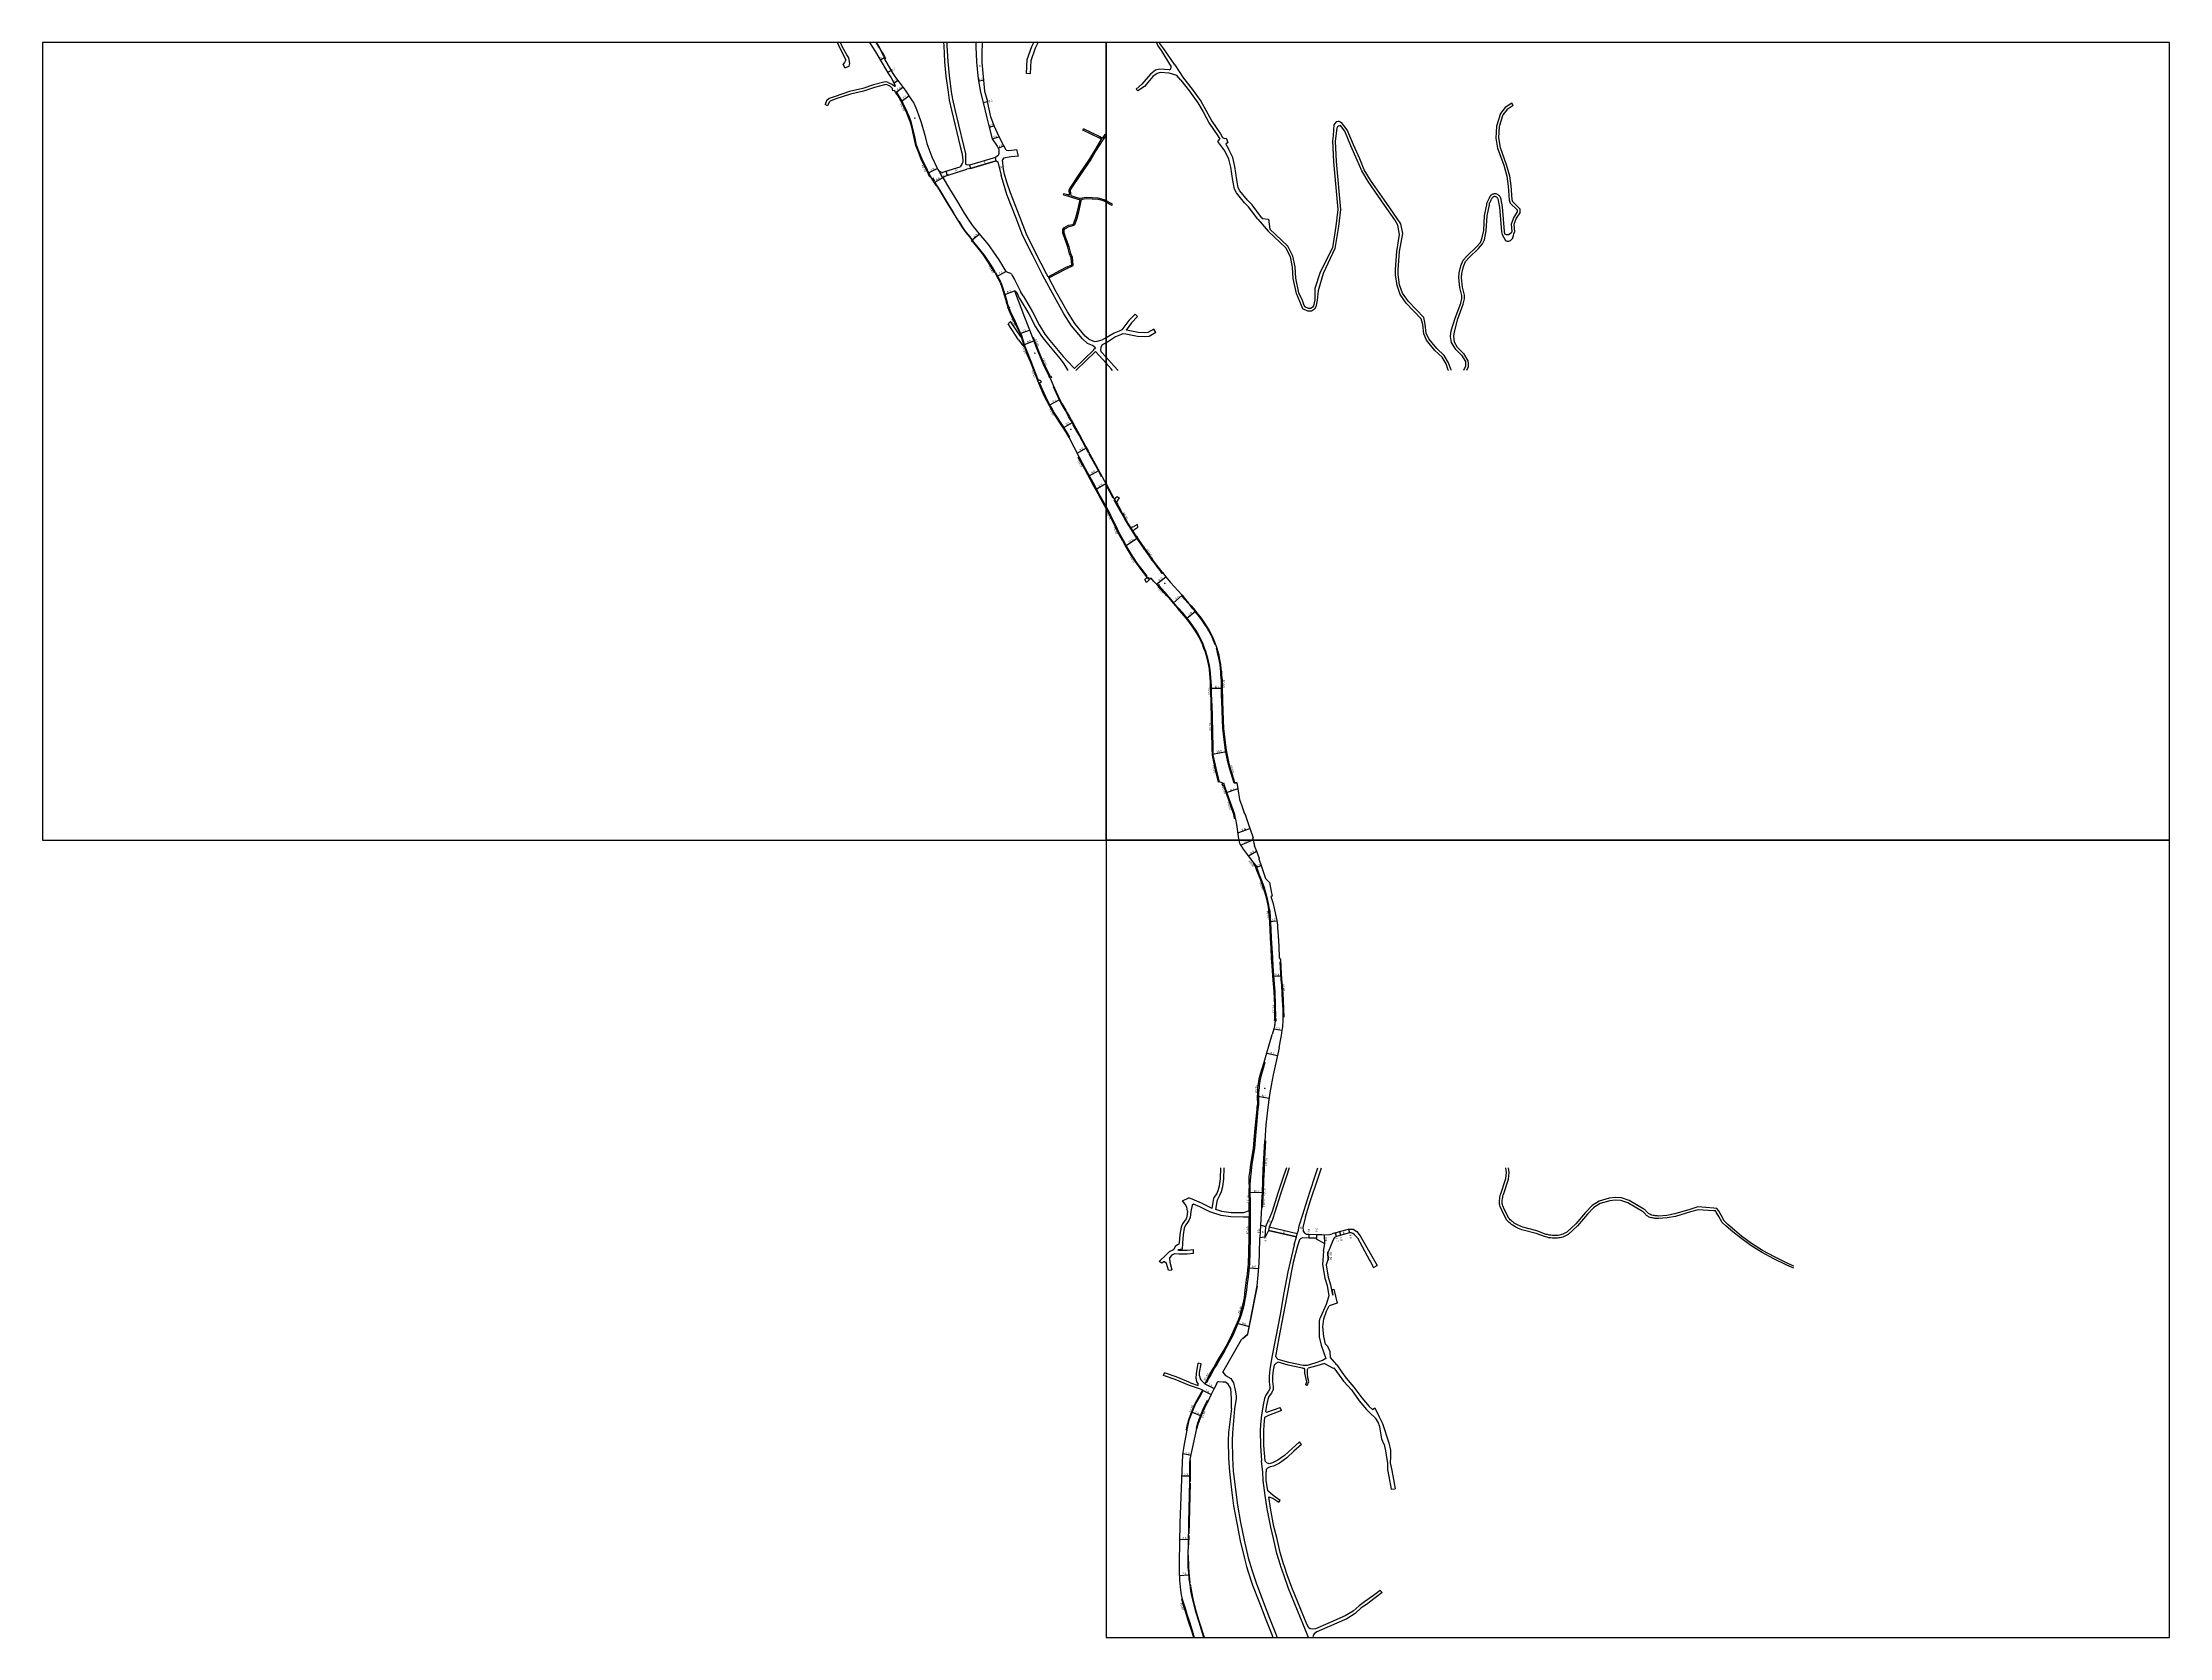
# Model space of a CAD drawing. Header units: metres. Extents: x -8000 to -4000, y -96000 to -93000.
# Drawn here: x -7200 to -5600, y -94800 to -93600 of the extents above; entities that cross this region are included whole.
import ezdxf

# ---------------------------------------------------------------- set-up
doc = ezdxf.new("R2010")
doc.units = ezdxf.units.M
doc.header["$LTSCALE"] = 2.5
for name, color, linetype in [('その他', 7, 'Continuous'), ('側溝・桝', 7, 'Continuous'), ('図郭', 7, 'Continuous'), ('幅員', 7, 'Continuous'), ('歩道・分離帯・安全施設', 7, 'Continuous'), ('舗装', 7, 'Continuous'), ('道路', 7, 'Continuous')]:
    doc.layers.add(name, color=color, linetype=linetype)
doc.styles.get("Standard").update_dxf_attribs({"font": ''})
doc.styles.add('YOKO_DECO', font='txt.shx', dxfattribs={"bigfont": 'extfont.shx'})
doc.styles.get('Standard').set_extended_font_data('@MS PGothic')

# ---------------------------------------------------------------- blocks, each defined once
blk = doc.blocks.new('910910')
blk.add_lwpolyline([(1, -1), (1, 1), (-1, 1), (-1, -1)], close=True)
for points in [[(-0.8, 0.8), (0.8, -0.8)], [(-0.8, -0.8), (0.8, 0.8)]]:
    blk.add_lwpolyline(points)

msp = doc.modelspace()

# ---------------------------------------------------------------- linework, layer by layer
at = {"layer": '側溝・桝'}
for points in [[(-6546.8, -93659), (-6547.5, -93657), (-6548.1, -93655.5), (-6549.2, -93653), (-6549.9, -93651.4), (-6551.5, -93648.1), (-6553.7, -93643.6), (-6556.1, -93639.5), (-6557.4, -93637.4), (-6557.6, -93637.2), (-6558.1, -93637.6)], [(-6531.8, -93701), (-6534.2, -93696.1), (-6538.4, -93687.7), (-6540.3, -93682.9), (-6542.5, -93677.2), (-6543.9, -93670.6), (-6545.5, -93663.6), (-6546.8, -93659)], [(-6483.2, -93772.9), (-6483.9, -93771.6), (-6486.3, -93767.6), (-6488.9, -93763.7), (-6491.5, -93760), (-6493.8, -93757), (-6500.1, -93749.1)], [(-6483.2, -93772.9), (-6481.6, -93775.8), (-6479.6, -93779.4)], [(-6479.2, -93780.4), (-6479.6, -93779.4)], [(-6479.2, -93780.4), (-6478.1, -93783.2), (-6476.9, -93787.1), (-6476.2, -93789.7), (-6474.4, -93795.3)], [(-6473.2, -93799), (-6474.3, -93795.6), (-6474.4, -93795.3)], [(-6450.7, -93854.3), (-6453, -93848.4), (-6456.4, -93840.1), (-6458.4, -93834.9), (-6459.8, -93831.3), (-6460.9, -93828.6), (-6461.3, -93827.3), (-6462.1, -93824.8), (-6462.7, -93822.4), (-6463.1, -93821.2), (-6464, -93818.8), (-6465.2, -93816.3), (-6469.2, -93808), (-6470.2, -93805.9), (-6471.3, -93803.5), (-6472.2, -93801.5), (-6472.8, -93799.9)], [(-6461.4, -93828.8), (-6461.9, -93827.5), (-6462.6, -93825), (-6463.2, -93822.5), (-6463.6, -93821.4)], [(-6455.4, -93822), (-6452.2, -93830), (-6452.2, -93830)], [(-6451.7, -93829.8), (-6452.2, -93830), (-6449.1, -93837.8), (-6447.2, -93842), (-6442.7, -93851.3)], [(-6427.6, -93897.2), (-6427.1, -93896.9), (-6428.9, -93893.8), (-6430.9, -93890.7), (-6432.6, -93888), (-6438.4, -93879), (-6439.4, -93877.5), (-6440.6, -93875.4), (-6442, -93873.1), (-6444, -93869.3), (-6446.6, -93863.8), (-6449.9, -93856.1)], [(-6400, -93949), (-6403.1, -93943.4), (-6405.3, -93939.3), (-6408.7, -93932.9), (-6415.3, -93920.8), (-6420.2, -93911.8)], [(-6369.4, -94001.9), (-6369, -94001.5), (-6373.8, -93995.2), (-6376.5, -93991.6), (-6381, -93984.7), (-6384.8, -93978.3), (-6387.1, -93974.1), (-6390.6, -93968), (-6392.2, -93964.3), (-6396.5, -93955.6), (-6396.4, -93955.6), (-6400, -93949)], [(-6393.6, -93943.7), (-6394.1, -93944), (-6392.8, -93946.3), (-6389.4, -93952.5), (-6387.2, -93956.3), (-6385, -93960), (-6383.6, -93962.5), (-6380.9, -93966.9), (-6378.5, -93970.7), (-6376.2, -93974), (-6373, -93978.7), (-6368.8, -93984.8), (-6365.3, -93989.6), (-6363.3, -93992.3), (-6361.4, -93994.7), (-6358.4, -93998.5)], [(-6393.6, -93943.7), (-6392.4, -93946)], [(-6381.7, -93964.6), (-6380.4, -93966.6), (-6379.8, -93967.7)], [(-6352.4, -94017.6), (-6353.8, -94015.9), (-6360, -94008.7)], [(-6352.4, -94017.6), (-6349.1, -94021.5), (-6345.8, -94025.2)], [(-6320.3, -94097.2), (-6320.6, -94087.4), (-6320.7, -94083.7), (-6320.8, -94080.9), (-6321.3, -94074.8), (-6321.7, -94071.6), (-6322.2, -94068.6), (-6323.4, -94063.1), (-6324.1, -94060.6), (-6324.7, -94058.6), (-6325.8, -94055.6), (-6327.2, -94051.8), (-6327.9, -94050.4), (-6329.5, -94047.3), (-6331.2, -94044.2), (-6332.2, -94042.5), (-6334.2, -94039.6), (-6336.5, -94036.3), (-6339.2, -94032.9), (-6342.3, -94029.2), (-6345.5, -94025.6), (-6345.8, -94025.2)], [(-6301.4, -94157.2), (-6303.6, -94157.3), (-6304.7, -94154.1), (-6306.1, -94149.3), (-6307.5, -94144.3), (-6308.3, -94141.2), (-6309.1, -94137.6), (-6310, -94132.6), (-6310.6, -94128.6), (-6311.2, -94124.4), (-6311.7, -94120.1), (-6312, -94116.2), (-6312.4, -94109.7), (-6312.7, -94102.8), (-6312.9, -94095.4), (-6313, -94091.5), (-6313, -94088.5), (-6313, -94085.8), (-6313.1, -94083.4), (-6313.2, -94079.7), (-6313.3, -94078.1), (-6313.5, -94076.1), (-6313.7, -94073.5), (-6313.2, -94073.5)], [(-6314.7, -94156.3), (-6316.7, -94148.3), (-6319.4, -94136), (-6319.4, -94131), (-6319.7, -94118.5), (-6320.2, -94097.2), (-6320.3, -94097.2)], [(-6302.8, -94183.7), (-6302.7, -94183.7), (-6303.2, -94180.8), (-6308.5, -94165.5), (-6310.8, -94158.9)], [(-6279.7, -94239.7), (-6281.1, -94235.3), (-6283, -94229.9), (-6284.7, -94225.6), (-6285.9, -94222.7), (-6287.3, -94219), (-6288.9, -94217.2)], [(-6277, -94252.1), (-6277, -94252.1), (-6277.5, -94249), (-6278.4, -94244.2), (-6279.7, -94239.7)], [(-6274.6, -94288.7), (-6275, -94281.4), (-6275.4, -94273.9), (-6275.8, -94267.1), (-6276.2, -94258.1), (-6276.6, -94253.8), (-6276.9, -94252.1)], [(-6272.9, -94333.4), (-6272.2, -94333.4), (-6272.4, -94324.6), (-6272.8, -94314.1), (-6273.5, -94305.4), (-6274.1, -94298.3), (-6274.3, -94294.8), (-6274.6, -94288.7)], [(-6268.6, -94291.9), (-6269.2, -94292), (-6269.1, -94295.9), (-6268.5, -94304.9), (-6268.1, -94309.2), (-6267.7, -94315.8), (-6267.4, -94320.4), (-6267.1, -94327.7), (-6266.9, -94333.2)], [(-6281.1, -94367.1), (-6280.4, -94367.3), (-6281.8, -94372), (-6283.5, -94378), (-6284.1, -94380.2), (-6284.4, -94381.8), (-6284.8, -94384.7), (-6284.9, -94386.3), (-6285.1, -94388.5), (-6285.2, -94389.8), (-6285.2, -94393.9), (-6285.2, -94398.4), (-6285.5, -94401.2), (-6285.7, -94402.6), (-6287.1, -94417.1), (-6287.8, -94425.6), (-6288.2, -94432.1), (-6290.2, -94443.9), (-6290.9, -94448.8), (-6291.4, -94453.4), (-6291.6, -94456.2), (-6291.7, -94459), (-6291.7, -94459)], [(-6280.6, -94426.4), (-6280.8, -94426.4), (-6281.5, -94440), (-6281.9, -94448.2), (-6282.2, -94456.2)], [(-6291.7, -94459), (-6291.8, -94465), (-6291.6, -94472.8)], [(-6282.2, -94456.2), (-6282.5, -94465.2), (-6282.9, -94472.4)], [(-6291.6, -94472.8), (-6291.6, -94473.9), (-6291.6, -94478.9), (-6291.6, -94484.2), (-6291.6, -94499.6), (-6292, -94519.4), (-6292.2, -94521.1), (-6292.7, -94526.6), (-6293, -94528.4), (-6293.4, -94530.7), (-6293.9, -94533.4), (-6294.4, -94538.8), (-6295.2, -94544.5), (-6296.3, -94550.2), (-6297, -94553), (-6298.4, -94557.6), (-6299.5, -94560.8), (-6304.6, -94572.7), (-6307.5, -94578.4), (-6309, -94581.2), (-6310.5, -94584), (-6313.9, -94589.7), (-6316.7, -94594.5), (-6318.3, -94597.2), (-6321.2, -94602.3), (-6322.3, -94604.4), (-6324.3, -94608.3), (-6325, -94608)], [(-6292.3, -94478.9), (-6292.4, -94483.7)], [(-6282.9, -94472.4), (-6283.1, -94476.5)], [(-6233.2, -94515.8), (-6232.7, -94515.9), (-6232.8, -94510)], [(-6332.3, -94624), (-6329.5, -94618.9), (-6327, -94614.2), (-6327.5, -94613.9)], [(-6331.7, -94642.7), (-6331.9, -94642.7), (-6331, -94638.5), (-6328, -94630.7), (-6326.3, -94627), (-6324.8, -94624), (-6323.6, -94621.4), (-6323, -94621.7)], [(-6339.1, -94644), (-6338.5, -94641.2), (-6337.4, -94636.6), (-6335.9, -94632.5), (-6333.9, -94627.5), (-6332.3, -94624)], [(-6342.7, -94771.1), (-6340.3, -94778.6), (-6339.1, -94782.5), (-6337.3, -94788.2), (-6335.1, -94794.8), (-6333.6, -94800)]]:
    msp.add_lwpolyline(points, dxfattribs=at)
for points in [[(-6500.6, -93748.5), (-6500.1, -93749.1), (-6500.8, -93749.7), (-6501.3, -93749)], [(-6473.5, -93800.2), (-6473.9, -93799.3), (-6473.1, -93799), (-6472.7, -93799.8)], [(-6450.5, -93856.4), (-6451.3, -93854.6), (-6449.5, -93853.8), (-6448.7, -93855.6)], [(-6441, -93852.1), (-6442.2, -93852.6), (-6442.7, -93851.3), (-6441.5, -93850.8)], [(-6358.1, -93999.4), (-6357.4, -93998.8), (-6358, -93998.2), (-6358.7, -93998.7)], [(-6368.1, -94003.5), (-6368.7, -94003), (-6368.1, -94002.4), (-6367.5, -94002.9)], [(-6361, -94008.4), (-6360.4, -94009.1), (-6359.8, -94008.5), (-6360.3, -94007.8)], [(-6310.8, -94158.9), (-6311.2, -94157.5), (-6312.5, -94157.9), (-6312, -94159.3)], [(-6272.1, -94336), (-6272, -94334.6), (-6273, -94334.4), (-6273.2, -94335.8)]]:
    msp.add_lwpolyline(points, close=True, dxfattribs=at)
at = {"layer": '側溝・桝', "flags": 128}
msp.add_lwpolyline([(-6277.6, -94252.2), (-6276.9, -94252.1)], dxfattribs=at)
at = {"layer": '図郭'}
for points in [[(-7200, -94200), (-6400, -94200), (-6400, -93600), (-7200, -93600)], [(-6400, -94200), (-5600, -94200), (-5600, -93600), (-6400, -93600)], [(-6400, -94800), (-5600, -94800), (-5600, -94200), (-6400, -94200)]]:
    msp.add_lwpolyline(points, close=True, dxfattribs=at)
at = {"layer": '幅員'}
for points in [[(-6569.6, -93613), (-6566.3, -93611.3)], [(-6564, -93622.4), (-6561.7, -93621.1)], [(-6559.5, -93630.6), (-6556.7, -93628.6)], [(-6496, -93628.7), (-6492.1, -93628.2)], [(-6558.1, -93637.6), (-6552.8, -93633.7)], [(-6554.1, -93644.4), (-6548.2, -93640.1)], [(-6492.5, -93645), (-6489.2, -93644.4)], [(-6488, -93663.7), (-6484.1, -93662.6)], [(-6485.7, -93672.5), (-6480.4, -93670.9)], [(-6481, -93679.5), (-6476.8, -93677.8)], [(-6528.8, -93705.1), (-6522.9, -93701.7)], [(-6525.6, -93697.1), (-6522.9, -93701.7)], [(-6520.4, -93696.8), (-6519.5, -93700)], [(-6500.6, -93748.5), (-6495.3, -93744.1)], [(-6482, -93776.1), (-6475.4, -93772.3)], [(-6476.7, -93789.8), (-6468.8, -93786.9)], [(-6464.6, -93819), (-6457.5, -93816.4)], [(-6461.9, -93827.5), (-6453.9, -93824.3)], [(-6442.8, -93872.8), (-6434.8, -93868.7)], [(-6432.2, -93889.8), (-6425.1, -93886)], [(-6421.7, -93908.9), (-6414.7, -93905)], [(-6413.2, -93926.2), (-6405.5, -93922)], [(-6407.8, -93936.2), (-6400.1, -93931.9)], [(-6385.3, -93978.6), (-6376.5, -93972.8)], [(-6362, -94007.6), (-6355, -94001.9)], [(-6349.5, -94021.8), (-6342.8, -94015.9)], [(-6339.5, -94033.3), (-6332.7, -94027.8)], [(-6321.2, -94085.8), (-6312.5, -94085.8)], [(-6320, -94135.3), (-6309.3, -94133.3)], [(-6300.8, -94161.6), (-6309.5, -94164.6)], [(-6300.8, -94194.5), (-6291.7, -94191.4)], [(-6298.9, -94204), (-6289.2, -94199.9)], [(-6292.7, -94212), (-6286.9, -94208.5)], [(-6287.3, -94220.7), (-6283.2, -94219.3)], [(-6276.8, -94261.2), (-6271.6, -94260.7)], [(-6274.5, -94302.5), (-6268.1, -94302.1)], [(-6273.8, -94342.1), (-6267.7, -94343.1)], [(-6279, -94360.5), (-6271.1, -94362.2)], [(-6285.9, -94392.8), (-6277.3, -94394.2)], [(-6292.5, -94465), (-6281.8, -94465.3)], [(-6283.9, -94489.7), (-6284.3, -94499.2)], [(-6280.2, -94498.7), (-6279.8, -94490.7)], [(-6226.7, -94498.2), (-6227.4, -94495.6)], [(-6224.4, -94494.6), (-6223.6, -94497.4)], [(-6217.5, -94492.7), (-6216.7, -94495.6)], [(-6247.4, -94496.6), (-6247.5, -94499.5)], [(-6241.7, -94496.9), (-6241.7, -94499.5)], [(-6235.3, -94503.9), (-6235.6, -94497)], [(-6293, -94521.8), (-6285.1, -94522.3)], [(-6301.5, -94563.5), (-6292.3, -94566)], [(-6327.5, -94613.9), (-6320.8, -94617.1)], [(-6325.6, -94609.2), (-6318.6, -94612.6)], [(-6335.1, -94630.6), (-6328.3, -94633.3)], [(-6342.3, -94661.5), (-6335.9, -94662.9)], [(-6343.2, -94678.5), (-6336.9, -94678.5)], [(-6344.7, -94726.1), (-6337.9, -94726.3)], [(-6344.9, -94753.5), (-6337.7, -94752.8)]]:
    msp.add_lwpolyline(points, dxfattribs=at)
at = {"layer": '幅員', "flags": 128}
msp.add_lwpolyline([(-6526.8, -93694.8), (-6533.9, -93698.3)], dxfattribs=at)
at = {"layer": '歩道・分離帯・安全施設'}
for points in [[(-6566.1, -93612.1), (-6566.8, -93610.7), (-6568.6, -93607.5), (-6570.5, -93604.1), (-6571.9, -93601.6), (-6573, -93600)], [(-6527.6, -93692.9), (-6530.5, -93687.1)], [(-6530.4, -93701.9), (-6528.9, -93704.4)], [(-6528.8, -93705.1), (-6527.4, -93707.3), (-6525.3, -93710.8), (-6518.5, -93722), (-6514.8, -93728.1)], [(-6510.8, -93734.5), (-6508.3, -93738.6), (-6506.7, -93740.9), (-6505.2, -93743), (-6503.7, -93744.8), (-6502.5, -93746.3), (-6500.9, -93748.2)], [(-6413, -93909.1), (-6413.7, -93907.5), (-6415.5, -93904.5), (-6420.3, -93895.4), (-6424.6, -93887.6), (-6426.2, -93884.6), (-6428.1, -93881.3), (-6429.4, -93878.7), (-6430.4, -93876.9), (-6433.5, -93871.9), (-6435, -93869), (-6439.5, -93859.1)], [(-6403.4, -93926.7), (-6405, -93923.6), (-6409.7, -93915), (-6412.6, -93909.6)], [(-6400, -93932.8), (-6400.6, -93931.7)], [(-6394.5, -93942.9), (-6400, -93932.8)], [(-6317.9, -94053.1), (-6318.6, -94051.1), (-6319.4, -94049.3), (-6320.2, -94047.4), (-6321, -94045.9), (-6321.8, -94044.2), (-6322.7, -94042.7), (-6323.4, -94041.4), (-6324.4, -94039.7), (-6325.6, -94037.9), (-6326.7, -94036.3), (-6327.7, -94034.8), (-6328.7, -94033.4), (-6329.7, -94032.1), (-6330.8, -94030.6), (-6332.1, -94029), (-6333.4, -94027.4), (-6334.6, -94026), (-6336.3, -94024), (-6338.1, -94021.9), (-6340.7, -94019), (-6343.1, -94016.2)], [(-6313.6, -94073.3), (-6313.8, -94071.1), (-6314.2, -94067.9), (-6314.6, -94065.5), (-6315.1, -94063.1), (-6315.5, -94060.9), (-6316, -94059.3), (-6316.4, -94057.5), (-6317, -94055.7)], [(-6297, -94575.1), (-6293.4, -94571.7), (-6289.9, -94554.4), (-6287.6, -94542.9), (-6286.1, -94535.6)], [(-6336.5, -94682.7), (-6336.4, -94680.1), (-6336.5, -94673.7), (-6336.5, -94666.3)], [(-6337.5, -94722), (-6337.3, -94713.6), (-6336.7, -94693.1), (-6336.5, -94683.9)], [(-6337.7, -94730.3), (-6337.5, -94723.3)], [(-6336.7, -94758.7), (-6337.4, -94751.4), (-6337.8, -94746.7), (-6337.9, -94738.2)], [(-6325.9, -94800), (-6329.8, -94787.8), (-6332.1, -94780.2), (-6333.7, -94774.4), (-6334.8, -94769.7), (-6335.8, -94764.2), (-6336.5, -94759.8)]]:
    msp.add_lwpolyline(points, dxfattribs=at)
at = {"layer": '道路'}
for points in [[(-6595.8, -93612.9), (-6596.9, -93610.2), (-6599.9, -93604.5), (-6602, -93600)], [(-6593.4, -93611.6), (-6594.9, -93609.3), (-6598.2, -93603.6), (-6599.8, -93600)], [(-6595.8, -93612.9), (-6596.6, -93614.9), (-6597.8, -93616.4)], [(-6596.4, -93619), (-6593.3, -93617.9), (-6592.8, -93615.9), (-6593.4, -93611.6)], [(-6565.6, -93619.8), (-6573.1, -93607.1), (-6577.6, -93600.1), (-6577.7, -93600)], [(-6572.7, -93600), (-6571.8, -93601.5), (-6570.3, -93604), (-6568.4, -93607.4), (-6566.7, -93610.6), (-6565.9, -93612), (-6566.6, -93612.4), (-6562.2, -93620.2)], [(-6522.2, -93600), (-6522.1, -93602.6), (-6521.5, -93614.5), (-6520.5, -93625.2), (-6518.8, -93637.4), (-6517.9, -93643.3), (-6516.2, -93651), (-6513.4, -93662.5), (-6509.7, -93678.1), (-6508.3, -93684), (-6507.8, -93688.4), (-6507.8, -93689.9), (-6508.2, -93691), (-6509.7, -93693.5)], [(-6519.7, -93600), (-6519.7, -93602.5), (-6519, -93614.3), (-6518, -93624.9), (-6516.4, -93637.1), (-6515.5, -93642.7), (-6513.7, -93650.4), (-6510.9, -93662), (-6507.2, -93677.5), (-6505.8, -93683.7), (-6505.6, -93691.3)], [(-6498, -93600), (-6498, -93603.3), (-6497.4, -93614.5), (-6496.5, -93625), (-6496, -93628.7), (-6494.5, -93637.3), (-6492.5, -93645)], [(-6493, -93600), (-6493.1, -93600.9), (-6493.5, -93607.3), (-6493.5, -93611.1), (-6493.4, -93615), (-6492.1, -93628.2), (-6491.3, -93636.7), (-6489.2, -93644.4)], [(-6459.9, -93623.3), (-6459.4, -93612.8), (-6455.7, -93602.9), (-6454.4, -93600)], [(-6456.9, -93623.5), (-6456.4, -93613.4), (-6453, -93604), (-6451.1, -93600)], [(-6362, -93600), (-6361.1, -93602.5), (-6358.5, -93606)], [(-6356.5, -93604.8), (-6359.4, -93600.8), (-6359.6, -93600)], [(-6358.5, -93606), (-6350.9, -93618.3)], [(-6348.3, -93616.9), (-6356.5, -93604.8)], [(-6563.9, -93630.1), (-6565, -93629.6), (-6567.1, -93629.8), (-6574.8, -93631.9), (-6583, -93634.6), (-6592.9, -93636.9), (-6603.8, -93640.5), (-6608.3, -93642.2)], [(-6565.4, -93631.7), (-6566.7, -93631.8), (-6574.2, -93633.9), (-6582.5, -93636.5), (-6592.3, -93638.8), (-6603.2, -93642.4), (-6607.6, -93644.1)], [(-6596.4, -93619), (-6597.8, -93616.4)], [(-6563.9, -93630.1), (-6562.4, -93630.7), (-6561.4, -93631.2), (-6560.5, -93631.7), (-6558.9, -93632.8), (-6558.8, -93632.8), (-6558.7, -93632.9), (-6558.6, -93632.9), (-6558.5, -93632.8), (-6558.5, -93632.8), (-6558.4, -93632.7), (-6558.4, -93632.7), (-6558.4, -93632.6), (-6561.9, -93625.7), (-6563.8, -93622.8), (-6565.6, -93619.8)], [(-6550.5, -93651.7), (-6552.1, -93648.4), (-6554.3, -93643.9), (-6556.6, -93639.9), (-6558, -93637.8), (-6559.2, -93636), (-6560.3, -93636.3), (-6560.5, -93635.3), (-6560.7, -93634.7), (-6561.2, -93634.2), (-6561.7, -93633.7), (-6562.2, -93633.2), (-6563.1, -93632.6), (-6564, -93632.1), (-6565.4, -93631.7)], [(-6562.2, -93620.2), (-6560.4, -93623.3), (-6558.4, -93626.4), (-6555.6, -93629.9), (-6551.2, -93635.8), (-6546.2, -93643), (-6544.6, -93645.6)], [(-6456.9, -93623.5), (-6459.9, -93623.3)], [(-6373, -93631.4), (-6377.4, -93635)], [(-6352.4, -93620.6), (-6359.4, -93620), (-6362.7, -93620.9), (-6366.4, -93623.7), (-6373, -93631.4)], [(-6352.6, -93623.1), (-6359.2, -93622.5), (-6361.6, -93623.2), (-6364.7, -93625.5), (-6371.1, -93633.1)], [(-6343.6, -93628.2), (-6346.6, -93624.7), (-6352.6, -93623.1)], [(-6352.4, -93620.6), (-6351.2, -93620.1), (-6350.9, -93618.3)], [(-6348.3, -93616.9), (-6341.7, -93626.7)], [(-6343.6, -93628.2), (-6337.2, -93636.6), (-6330.8, -93645.3), (-6327, -93652.2), (-6322.5, -93660.6), (-6315.9, -93670.1), (-6314.4, -93672.8)], [(-6341.7, -93626.7), (-6335.2, -93635.1), (-6328.7, -93644), (-6324.8, -93651), (-6320.4, -93659.2), (-6313.8, -93668.8), (-6312.3, -93671.4)], [(-6608.3, -93642.2), (-6610.2, -93643.8), (-6611.3, -93646.5)], [(-6609.4, -93647.6), (-6611.3, -93646.5)], [(-6607.6, -93644.1), (-6608.3, -93644.9), (-6609.4, -93647.6)], [(-6544.6, -93645.6), (-6544.3, -93646.2), (-6542.6, -93650.4), (-6541.1, -93654.5), (-6539.1, -93660.2), (-6536.4, -93669.7), (-6534.7, -93675.9), (-6531.1, -93686.1), (-6527.2, -93694.1), (-6526.4, -93695.5), (-6525.6, -93697.1)], [(-6492.5, -93645), (-6489.7, -93656.7)], [(-6486.6, -93656), (-6489.2, -93644.4)], [(-6376, -93636.4), (-6377.4, -93635)], [(-6371.1, -93633.1), (-6376, -93636.4)], [(-6094.8, -93645.7), (-6099.6, -93649), (-6103.2, -93653.5), (-6106.2, -93663), (-6106.8, -93671.9), (-6105.4, -93679.4), (-6100.8, -93692.3), (-6098.5, -93700.6), (-6097.5, -93708.1), (-6096.7, -93718.5), (-6095.9, -93720.8), (-6090.8, -93725.8), (-6090.7, -93726.2), (-6090.7, -93726.5), (-6090.7, -93726.9), (-6090.8, -93727.3), (-6090.8, -93727.5), (-6093.3, -93731.3), (-6095.1, -93736.6), (-6094.8, -93742.2), (-6095.1, -93743.4)], [(-6093.7, -93647.3), (-6098.3, -93650.4), (-6101.4, -93654.5), (-6104.2, -93663.3), (-6104.8, -93671.7), (-6103.5, -93678.9), (-6098.9, -93691.7), (-6096.5, -93700.2), (-6095.5, -93707.9), (-6094.8, -93718.1), (-6094.2, -93719.7), (-6088.8, -93725), (-6088.7, -93725.5), (-6088.6, -93725.9), (-6088.6, -93726.4), (-6088.6, -93726.9), (-6088.7, -93727.4), (-6088.8, -93727.9), (-6088.8, -93728.1), (-6091.5, -93732.2), (-6093.1, -93736.9), (-6092.8, -93742.4), (-6093.1, -93743.8)], [(-6093.7, -93647.3), (-6094.8, -93645.7)], [(-6547.4, -93659.3), (-6548.2, -93657.2), (-6548.8, -93655.7), (-6549.8, -93653.2), (-6550.5, -93651.7)], [(-6527.4, -93707.3), (-6527.8, -93707.5), (-6531.1, -93702.3), (-6531.8, -93701), (-6532.4, -93701.3), (-6534.9, -93696.4), (-6539.1, -93688), (-6540.9, -93683.1), (-6543.1, -93677.4), (-6544.6, -93670.7), (-6546.1, -93663.8), (-6547.4, -93659.3)], [(-6489.7, -93656.7), (-6488, -93663.7), (-6485.7, -93672.5), (-6481.8, -93677.9), (-6481, -93679.5), (-6480.7, -93680.6), (-6480.5, -93683.6), (-6481.1, -93685), (-6483.2, -93686.4)], [(-6475.1, -93680.9), (-6476.8, -93677.8), (-6480.4, -93670.9), (-6484.1, -93662.6), (-6486.6, -93656)], [(-6142.4, -93846.7), (-6142.5, -93846.6), (-6144.2, -93841.7), (-6147.1, -93836.8), (-6152.6, -93831.6), (-6158.9, -93824), (-6161, -93819.1), (-6161.7, -93812.2), (-6162.8, -93807.8), (-6174.1, -93796.2), (-6178.7, -93789.5), (-6181, -93782.7), (-6182.1, -93774.7), (-6182.2, -93770.8), (-6181.1, -93757.1), (-6179.1, -93744.4), (-6180.5, -93737.3), (-6182.7, -93733.5), (-6190.4, -93722.3), (-6202.7, -93704.6), (-6207.5, -93696.6), (-6211, -93688.4), (-6215.8, -93677.7), (-6220.4, -93666.6), (-6223.6, -93662.5), (-6225.2, -93662.9), (-6225.8, -93663.5), (-6226.3, -93664.5), (-6227.5, -93674.1), (-6226.9, -93689.6), (-6223.5, -93725.6), (-6225, -93738.5), (-6227.8, -93755), (-6236.7, -93773.8), (-6240.5, -93786.7), (-6241.1, -93793.9), (-6242.1, -93798.9), (-6243.1, -93800.7), (-6245.5, -93802.1), (-6248.2, -93802), (-6252, -93800.4), (-6253, -93797.9), (-6254.2, -93794.8), (-6256.8, -93788.8), (-6259.1, -93777.6), (-6259.6, -93769.1), (-6261.3, -93761.3), (-6264.8, -93754.5), (-6278.1, -93741.8)], [(-6140, -93846.7), (-6140.7, -93845.7), (-6142.4, -93840.9), (-6145.5, -93835.5), (-6151.1, -93830.3), (-6157.2, -93822.9), (-6159.1, -93818.6), (-6159.8, -93811.9), (-6160.9, -93806.8), (-6172.5, -93794.9), (-6176.9, -93788.6), (-6179.1, -93782.2), (-6180.1, -93774.5), (-6180.2, -93770.9), (-6179.1, -93757.2), (-6176.8, -93743.6), (-6178.3, -93736.3), (-6180.9, -93732.5), (-6188.8, -93721.1), (-6201, -93703.5), (-6205.8, -93695.7), (-6209.1, -93687.6), (-6213.9, -93676.9), (-6218.7, -93665.6), (-6222.4, -93660.8), (-6223.6, -93659.9), (-6224.7, -93659.4), (-6225.4, -93659.3), (-6226.9, -93659.7), (-6228.5, -93661.9), (-6229, -93669.9), (-6229.5, -93674), (-6228.9, -93689.8), (-6225.5, -93725.6), (-6227, -93738.2), (-6229.7, -93754.4), (-6238.9, -93772.8), (-6242.9, -93785.1), (-6243, -93793.6), (-6244, -93798.2), (-6244.6, -93799.2), (-6246, -93800.1), (-6247.7, -93800), (-6250.4, -93798.9), (-6251.1, -93797.2), (-6252.3, -93794), (-6254.9, -93788.2), (-6257.1, -93777.4), (-6257.7, -93768.8), (-6259.4, -93760.7), (-6263.2, -93753.3), (-6276.7, -93740.3)], [(-6403.5, -93672.9), (-6403.8, -93673.3), (-6408.2, -93680.4), (-6412.3, -93687.5), (-6420.4, -93699.4), (-6427.3, -93709.6), (-6428, -93711.2), (-6427.6, -93713.8), (-6427.6, -93714.8)], [(-6400, -93669.9), (-6403, -93673.9), (-6407.3, -93680.9), (-6411.5, -93688), (-6419.7, -93700.1), (-6426.5, -93710.1), (-6427, -93711.4), (-6426.6, -93713.7), (-6426.5, -93715.1)], [(-6417.5, -93665.9), (-6417, -93665)], [(-6403.5, -93672.9), (-6404.9, -93671.9), (-6417.5, -93665.9)], [(-6402.9, -93672.1), (-6404.4, -93671), (-6417, -93665)], [(-6400.8, -93669.3), (-6402.9, -93672.1)], [(-6400, -93669.9), (-6400.8, -93669.3)], [(-6400, -93669.9), (-6400, -93669.9)], [(-6400, -93669.9), (-6400, -93669.9)], [(-6310.5, -93681.4), (-6315.8, -93674.5), (-6314.4, -93672.8)], [(-6312.3, -93671.4), (-6310.8, -93672.1), (-6309.5, -93672), (-6308.3, -93675.1), (-6309.9, -93676.5), (-6307.9, -93680.1)], [(-6523.3, -93697.7), (-6520.4, -93696.8), (-6509.7, -93693.5)], [(-6522.9, -93701.7), (-6522.5, -93701.2), (-6521.3, -93700.5), (-6519.5, -93700), (-6504.7, -93695.4)], [(-6504.7, -93692.1), (-6505.2, -93691.8), (-6505.6, -93691.3)], [(-6502.8, -93692.2), (-6504.7, -93692.1)], [(-6502, -93694.7), (-6504.7, -93695.4)], [(-6483.2, -93686.4), (-6502.8, -93692.2)], [(-6483.2, -93686.4), (-6502.8, -93692.2)], [(-6482.5, -93689), (-6502, -93694.7)], [(-6482.5, -93689), (-6502, -93694.7)], [(-6482.5, -93689), (-6481.3, -93689.7), (-6478.9, -93700.1)], [(-6465.9, -93685.6), (-6471.4, -93685.9), (-6477.2, -93687.1), (-6477.8, -93688.3)], [(-6476.4, -93699), (-6477.1, -93695.4), (-6477.8, -93688.3)], [(-6475.1, -93680.9), (-6473.2, -93681.3), (-6467, -93680.4)], [(-6465.9, -93685.6), (-6467, -93680.4)], [(-6285.8, -93732.9), (-6292.7, -93723.5), (-6295.7, -93720.6), (-6301.9, -93713.2), (-6303.4, -93710.3), (-6304.7, -93703.9), (-6306, -93693.8), (-6307.5, -93687.7), (-6310.5, -93681.4)], [(-6283.1, -93731.6), (-6290, -93722), (-6293.6, -93718.7), (-6299.4, -93711.5), (-6300.6, -93709.3), (-6301.7, -93703.4), (-6303, -93693.3), (-6304.6, -93686.6), (-6307.9, -93680.1)], [(-6483.6, -93773.1), (-6484.3, -93771.9), (-6486.8, -93767.9), (-6489.3, -93764), (-6491.9, -93760.3), (-6494.2, -93757.3), (-6500.5, -93749.5), (-6500.8, -93749.7), (-6501.3, -93749), (-6500.6, -93748.5), (-6500.9, -93748.2), (-6502.5, -93746.3), (-6503.8, -93744.8), (-6505.2, -93743), (-6506.7, -93741), (-6508.3, -93738.6), (-6510.8, -93734.6), (-6514.8, -93728.1), (-6518.5, -93722), (-6525.3, -93710.8), (-6527.4, -93707.3)], [(-6523.3, -93697.7), (-6525.6, -93697.1)], [(-6522.9, -93701.7), (-6522.5, -93702), (-6517.7, -93710.1), (-6511.8, -93719.8), (-6506.7, -93728.5), (-6502.9, -93734.2), (-6500, -93738.4), (-6494.4, -93745.2), (-6491.2, -93749), (-6488, -93753), (-6484.1, -93758.4), (-6481.1, -93762.7), (-6479.3, -93765.6), (-6476.9, -93769.7), (-6475.4, -93772.3), (-6473.4, -93773), (-6472.5, -93773.3), (-6471.9, -93773.6), (-6471.5, -93773.9), (-6471.2, -93774.3), (-6470.6, -93775.2), (-6468.9, -93778.2), (-6466.5, -93782.9), (-6464.2, -93787.3)], [(-6413.9, -93826.4), (-6417.8, -93823), (-6426, -93813.1), (-6431.6, -93804), (-6440.1, -93789.1), (-6447.5, -93775.4), (-6455.4, -93759.8), (-6462.5, -93745.4), (-6467.7, -93732.2), (-6474.7, -93714.3), (-6477.2, -93705.8), (-6478.9, -93700.1)], [(-6443.6, -93776.2), (-6444.8, -93774), (-6452.7, -93758.4), (-6459.8, -93744.2), (-6464.9, -93731.1), (-6471.8, -93713.2), (-6474.7, -93705), (-6476.4, -93699)], [(-6431.3, -93746.8), (-6432.4, -93743.4), (-6432.4, -93740.6), (-6431.6, -93739.4), (-6428.1, -93737.4), (-6425, -93736.8), (-6424.5, -93736.5), (-6424.2, -93735.9), (-6422.8, -93731.7), (-6421.4, -93727.2), (-6419.5, -93718.3)], [(-6432, -93714.6), (-6431.8, -93713.7)], [(-6432, -93714.6), (-6429, -93715.4), (-6425.2, -93716.6), (-6419.5, -93718.3)], [(-6431.8, -93713.7), (-6428.7, -93714.4), (-6427.6, -93714.8)], [(-6430.4, -93746.4), (-6431.4, -93743.2), (-6431.4, -93740.9), (-6430.9, -93740.2), (-6427.7, -93738.4), (-6424.6, -93737.7), (-6423.8, -93737.2), (-6423.3, -93736.3), (-6421.8, -93732.1), (-6420.4, -93727.5), (-6418.5, -93718.1)], [(-6426.5, -93715.1), (-6425, -93715.6), (-6419.5, -93717.3)], [(-6400, -93719), (-6401.4, -93718.3), (-6405.8, -93717.1), (-6415, -93716.7), (-6417.9, -93717), (-6419.5, -93717.3)], [(-6400, -93720.2), (-6401.8, -93719.2), (-6405.9, -93718.1), (-6414.9, -93717.7), (-6417.8, -93718), (-6418.5, -93718.1)], [(-6395.2, -93721.7), (-6398.7, -93719.8), (-6400, -93719)], [(-6395.7, -93722.6), (-6399.1, -93720.7), (-6400, -93720.2)], [(-6395.7, -93722.6), (-6395.2, -93721.7)], [(-6136.9, -93830.9), (-6140, -93825.7), (-6140.8, -93821.1), (-6140.3, -93817), (-6137.3, -93807.3), (-6133.1, -93796.2), (-6132.4, -93792.6), (-6132.4, -93790.4), (-6133.7, -93784.3), (-6134.6, -93777.1), (-6134.3, -93773.4), (-6133, -93768), (-6131.2, -93763.8), (-6128.6, -93760.7), (-6121.3, -93753.6), (-6118.4, -93750.4), (-6117.2, -93747.8), (-6115.8, -93741.3), (-6115.2, -93730.2), (-6113.6, -93722), (-6113.6, -93720.8), (-6111.6, -93716.9), (-6111.4, -93716.5), (-6111.1, -93716), (-6110.9, -93715.6), (-6110.6, -93715.2), (-6110.2, -93714.8), (-6110.2, -93714.7), (-6109.8, -93714.4), (-6109.3, -93714.1), (-6108.8, -93713.8), (-6108.6, -93713.8), (-6108.1, -93713.7), (-6107.7, -93713.6), (-6107.2, -93713.7), (-6106.7, -93713.7), (-6106.2, -93713.9), (-6105.8, -93714.1), (-6105.3, -93714.3), (-6105.2, -93714.4), (-6104.7, -93714.8), (-6104.3, -93715.2), (-6103.9, -93715.7), (-6103.6, -93716.2), (-6103.3, -93716.8), (-6102.1, -93723.7), (-6100.6, -93742.2), (-6100.1, -93743.9)], [(-6135.5, -93829.5), (-6137.8, -93825.5), (-6138.4, -93820.8), (-6137.9, -93817.6), (-6135.4, -93808), (-6131.2, -93796.8), (-6130.4, -93792.8), (-6130.4, -93790.1), (-6131.8, -93784), (-6132.6, -93777.1), (-6132.3, -93773.7), (-6131, -93768.6), (-6129.5, -93764.8), (-6127.1, -93762), (-6119.9, -93755), (-6116.7, -93751.5), (-6115.3, -93748.4), (-6113.9, -93741.6), (-6113.2, -93730.4), (-6111.6, -93722.2), (-6111.6, -93721.9), (-6111.6, -93721.7), (-6111.6, -93721.4), (-6111.6, -93721.3), (-6111.4, -93720.7), (-6111.1, -93720.1), (-6110.8, -93719.6), (-6110.5, -93719), (-6110.2, -93718.4), (-6109.9, -93717.9), (-6109.7, -93717.5), (-6109.4, -93717.1), (-6109.2, -93716.7), (-6108.9, -93716.4), (-6108.8, -93716.2), (-6108.5, -93716), (-6108.1, -93715.8), (-6108, -93715.7), (-6107.7, -93715.7), (-6107.5, -93715.7), (-6107.1, -93715.8), (-6106.8, -93715.9), (-6106.5, -93716), (-6106.4, -93716.1), (-6106, -93716.4), (-6105.7, -93716.8), (-6105.4, -93717.2), (-6105.2, -93717.6), (-6105.2, -93717.6), (-6104, -93723.9), (-6102.6, -93742.5), (-6102, -93744.4)], [(-6285.8, -93732.9), (-6282.5, -93736.7)], [(-6283.1, -93731.6), (-6282.6, -93732.4)], [(-6282.6, -93732.4), (-6277.7, -93733), (-6276.7, -93740.3)], [(-6282.5, -93736.7), (-6278.1, -93741.8)], [(-6102, -93744.4), (-6099.4, -93748.9), (-6099.1, -93749.1), (-6098.7, -93749.3), (-6098.3, -93749.4), (-6097.8, -93749.4), (-6097.4, -93749.5), (-6097, -93749.4), (-6096.5, -93749.3), (-6096.1, -93749.1), (-6095.7, -93748.9), (-6095.5, -93748.8), (-6095.1, -93748.4), (-6094.7, -93748), (-6094.3, -93747.5), (-6094, -93747.1), (-6093.9, -93746.9), (-6093.5, -93745.3), (-6093.1, -93743.8)], [(-6095.1, -93743.4), (-6097.2, -93744.8), (-6098.8, -93744.8), (-6100.1, -93743.9)], [(-6425.8, -93767.2), (-6426.3, -93762.1), (-6427.5, -93759), (-6428.7, -93753.9), (-6431.3, -93746.8)], [(-6424.7, -93767.8), (-6424.7, -93767.6), (-6425.3, -93761.8), (-6426.5, -93758.7), (-6427.8, -93753.6), (-6430.4, -93746.4)], [(-6483.6, -93773.1), (-6482, -93776.1), (-6480.1, -93779.6)], [(-6443.6, -93776.2), (-6430.4, -93769.3), (-6425.8, -93767.2)], [(-6443.1, -93777.1), (-6430, -93770.2), (-6424.7, -93767.8)], [(-6479.6, -93780.5), (-6480.1, -93779.6)], [(-6479.6, -93780.5), (-6478.6, -93783.4), (-6477.4, -93787.3), (-6476.7, -93789.8), (-6474.8, -93795.5)], [(-6465.2, -93792), (-6466.7, -93788.9), (-6467.6, -93787.5), (-6468, -93787.2), (-6468.8, -93786.9), (-6461.2, -93806.6), (-6455.4, -93822), (-6454.9, -93821.8), (-6451.7, -93829.8), (-6448.5, -93837.6), (-6446.7, -93841.8), (-6442.1, -93851.1), (-6441.5, -93850.8), (-6441, -93852.1), (-6442, -93852.5), (-6439.9, -93857.3), (-6434.7, -93868.8), (-6433.2, -93871.7), (-6430.1, -93876.7), (-6429.1, -93878.5), (-6427.8, -93881.1), (-6425.9, -93884.4), (-6424.3, -93887.4), (-6420, -93895.2), (-6415.2, -93904.3), (-6413.4, -93907.3), (-6412.2, -93909.7), (-6409.4, -93914.8), (-6404.7, -93923.4), (-6401.2, -93929.9), (-6400, -93932.1)], [(-6462.2, -93790.7), (-6464.2, -93787.3)], [(-6462.2, -93790.7), (-6455.4, -93802.6), (-6450.4, -93812.5), (-6445.9, -93819.3), (-6442.2, -93824.1), (-6432.3, -93836.2), (-6429, -93839.8)], [(-6412.9, -93823.2), (-6415.6, -93820.9), (-6423.5, -93811.4), (-6429, -93802.5), (-6437.5, -93787.6), (-6443.1, -93777.1)], [(-6463.6, -93821.4), (-6463.6, -93821.4), (-6464.6, -93819), (-6465.7, -93816.5), (-6469.8, -93808.3), (-6470.8, -93806.2), (-6471.9, -93803.8), (-6472.8, -93801.7), (-6473.4, -93800.1), (-6473.5, -93800.2), (-6473.9, -93799.3), (-6473.6, -93799.2), (-6474.8, -93795.7), (-6474.8, -93795.5)], [(-6465.2, -93792), (-6458.1, -93804.1), (-6453, -93814), (-6448.4, -93821), (-6444.6, -93826), (-6434.6, -93838.1), (-6431.6, -93841.8)], [(-6378.1, -93804.3), (-6382.8, -93809.2), (-6388, -93816.1)], [(-6376.3, -93806.1), (-6380.9, -93810.8), (-6384.9, -93816.4)], [(-6376.3, -93806.1), (-6378.1, -93804.3)], [(-6473.7, -93811.6), (-6471.9, -93809.9)], [(-6465.8, -93823.7), (-6473.7, -93811.6)], [(-6463.6, -93821.4), (-6463.9, -93821.6), (-6471.9, -93809.9)], [(-6465.8, -93823.7), (-6463.4, -93827), (-6461.4, -93828.8)], [(-6412.9, -93823.2), (-6408.7, -93824.9), (-6406.7, -93824.7), (-6402.8, -93823.6)], [(-6400, -93822.1), (-6402.8, -93823.6)], [(-6393.9, -93818.7), (-6400, -93822.1)], [(-6392.8, -93821.4), (-6399.7, -93825.9)], [(-6388, -93816.1), (-6390.2, -93817.1), (-6393.9, -93818.7)], [(-6362.6, -93818.2), (-6367.5, -93821.1), (-6371.4, -93821.4), (-6376.3, -93821.1), (-6385, -93819.4), (-6387.5, -93819.2), (-6389.1, -93819.8), (-6392.8, -93821.4)], [(-6364.1, -93815.6), (-6368.5, -93818.1), (-6371.4, -93818.4), (-6375.9, -93818.1), (-6384.5, -93816.4), (-6384.9, -93816.4)], [(-6362.6, -93818.2), (-6364.1, -93815.6)], [(-6420.9, -93912.1), (-6420.2, -93911.8), (-6427.6, -93897.2), (-6429.5, -93894.1), (-6431.4, -93891), (-6433.1, -93888.3), (-6438.9, -93879.3), (-6439.9, -93877.8), (-6441.2, -93875.7), (-6442.5, -93873.4), (-6444.6, -93869.6), (-6446.2, -93866.2), (-6447.2, -93864.1), (-6450.5, -93856.4), (-6451.3, -93854.6), (-6453.5, -93848.6), (-6456.9, -93840.3), (-6459, -93835.1), (-6460.4, -93831.5), (-6461.4, -93828.8)], [(-6423.8, -93845.2), (-6429, -93839.8)], [(-6423.8, -93845.2), (-6409.2, -93831.2)], [(-6423.8, -93845.2), (-6409.2, -93831.2)], [(-6422.5, -93846.6), (-6407.9, -93832.5)], [(-6422.5, -93846.6), (-6407.9, -93832.5)], [(-6409.2, -93831.2), (-6409.4, -93830.9), (-6407.8, -93829.6), (-6410.2, -93827.9), (-6413.9, -93826.4)], [(-6400, -93841.2), (-6407.9, -93832.5)], [(-6400, -93826), (-6402.8, -93827.4), (-6403.9, -93829.2), (-6404.1, -93831.1), (-6403.8, -93832.5)], [(-6400, -93836.7), (-6403.8, -93832.5)], [(-6399.7, -93825.9), (-6400, -93826)], [(-6390.9, -93846.7), (-6393.9, -93843.5), (-6400, -93836.7)], [(-6136.9, -93830.9), (-6132.6, -93835.3), (-6129.6, -93840.1), (-6129.5, -93841.6), (-6129.6, -93843.6), (-6131, -93846.7)], [(-6135.5, -93829.5), (-6131, -93834), (-6127.7, -93839.5), (-6127.5, -93841.6), (-6127.6, -93844.1), (-6128.8, -93846.7)], [(-6431.6, -93841.8), (-6428.8, -93846.7)], [(-6422.4, -93846.7), (-6422.5, -93846.6)], [(-6395, -93846.7), (-6396.1, -93845.5), (-6400, -93841.2)], [(-6400, -93950.5), (-6403.7, -93943.8), (-6406, -93939.6), (-6409.4, -93933.3), (-6416, -93921.1), (-6420.9, -93912.1)], [(-6400, -93932.1), (-6393.6, -93943.7), (-6393, -93943.2), (-6392.3, -93942.4)], [(-6369.4, -94001.9), (-6374.2, -93995.6), (-6376.9, -93991.9), (-6381.5, -93985), (-6385.3, -93978.6), (-6387.6, -93974.4), (-6391.2, -93968.3), (-6392.8, -93964.6), (-6397, -93956), (-6400, -93950.5)], [(-6391.2, -93944), (-6392.4, -93946), (-6388.9, -93952.2), (-6386.8, -93956), (-6384.6, -93959.8), (-6383.2, -93962.2), (-6381.7, -93964.6), (-6380.4, -93964.5), (-6379.8, -93964.4), (-6379.1, -93964.1)], [(-6391.6, -93941.6), (-6389.9, -93942.7)], [(-6389.9, -93942.7), (-6391.2, -93944)], [(-6378.2, -93966.2), (-6379, -93966.8), (-6379.4, -93967.2), (-6379.8, -93967.7), (-6378.1, -93970.4), (-6375.8, -93973.7), (-6372.6, -93978.4), (-6368.4, -93984.5), (-6364.9, -93989.3), (-6362.9, -93992), (-6361, -93994.4), (-6358, -93998.2), (-6357.4, -93998.8)], [(-6376.4, -93962.6), (-6379.1, -93964.1)], [(-6378.2, -93966.2), (-6376, -93964.7)], [(-6376, -93964.7), (-6376.4, -93962.6)], [(-6357.4, -93998.8), (-6355, -94001.9), (-6351.4, -94006.2)], [(-6370.9, -94003.9), (-6369.9, -94003.1)], [(-6369.6, -94006.2), (-6370.9, -94003.9)], [(-6369.4, -94001.9), (-6369.3, -94002), (-6369.3, -94002.1), (-6369.3, -94002.2), (-6369.3, -94002.3), (-6369.9, -94003.1)], [(-6364, -94005.4), (-6366, -94003.1), (-6367.8, -94004.6)], [(-6364, -94005.4), (-6362, -94007.6), (-6361.2, -94008.5)], [(-6361, -94008.4), (-6361.2, -94008.5)], [(-6352.8, -94017.9), (-6354.2, -94016.3), (-6361, -94008.4)], [(-6351.4, -94006.2), (-6345.9, -94012.4)], [(-6345.9, -94012.4), (-6342.8, -94015.9), (-6340.1, -94019.1)], [(-6352.8, -94017.9), (-6349.5, -94021.8), (-6346.2, -94025.6)], [(-6299.9, -94200), (-6300, -94199.1), (-6301.7, -94188.3), (-6302.4, -94184.4), (-6302.8, -94183.7), (-6303.4, -94183.8), (-6303.8, -94180.9), (-6309.1, -94165.7), (-6311.4, -94159.1), (-6312, -94159.3), (-6312.5, -94157.9), (-6311.6, -94157.6), (-6314.7, -94156.3), (-6315.4, -94156.5), (-6317.4, -94148.4), (-6320, -94136.1), (-6320.1, -94131.1), (-6320.4, -94118.5), (-6320.9, -94097.2), (-6321.2, -94087.4), (-6321.3, -94083.7), (-6321.4, -94080.9), (-6321.8, -94074.9), (-6322.2, -94071.7), (-6322.7, -94068.7), (-6323.9, -94063.2), (-6324.6, -94060.8), (-6325.2, -94058.8), (-6326.3, -94055.8), (-6327.7, -94052), (-6328.4, -94050.6), (-6329.9, -94047.5), (-6331.7, -94044.5), (-6332.7, -94042.8), (-6334.6, -94039.9), (-6336.9, -94036.6), (-6339.6, -94033.2), (-6342.7, -94029.5), (-6345.9, -94025.9), (-6346.2, -94025.6)], [(-6340.1, -94019.1), (-6337.9, -94021.7), (-6336, -94023.8), (-6334.3, -94025.8), (-6333.1, -94027.2), (-6331.9, -94028.8), (-6330.6, -94030.4), (-6329.4, -94031.9), (-6328.4, -94033.2), (-6327.4, -94034.6), (-6326.4, -94036.1), (-6325.3, -94037.7), (-6324.1, -94039.5), (-6323.1, -94041.2), (-6322.4, -94042.5), (-6321.5, -94044.1), (-6320.7, -94045.7), (-6319.9, -94047.2), (-6319.1, -94049.1), (-6318.3, -94051), (-6317.6, -94052.9), (-6316.7, -94055.6), (-6316.1, -94057.4), (-6315.6, -94059.2), (-6315.2, -94060.8), (-6314.8, -94063), (-6314.3, -94065.5), (-6313.9, -94067.9), (-6313.5, -94071.1), (-6313.2, -94073.5), (-6313, -94076), (-6312.8, -94078.1), (-6312.7, -94079.7), (-6312.6, -94083.4), (-6312.5, -94085.8), (-6312.5, -94088.5), (-6312.4, -94091.5), (-6312.4, -94095.3), (-6312.2, -94102.8), (-6311.9, -94109.7), (-6311.5, -94116.1), (-6311.2, -94120.1), (-6310.7, -94124.3), (-6310.1, -94128.5), (-6309.5, -94132.5), (-6308.6, -94137.5), (-6307.8, -94141.1), (-6307, -94144.1), (-6305.6, -94149.1), (-6304.2, -94153.9), (-6303.3, -94156.8), (-6301.5, -94156.7), (-6300.8, -94161.6), (-6300.3, -94164.8), (-6299.9, -94167.7), (-6299.5, -94169.6), (-6297.8, -94174.4), (-6295.9, -94180.2), (-6295.6, -94180.1), (-6293, -94187.6), (-6289.3, -94198.3), (-6289.8, -94198.4), (-6289.4, -94200)], [(-6299.3, -94202.7), (-6299.9, -94200)], [(-6299.3, -94202.7), (-6298.9, -94204), (-6297.4, -94206)], [(-6280.2, -94239.9), (-6281.7, -94235.5), (-6283.6, -94230.2), (-6285.3, -94225.9), (-6286.5, -94223), (-6287.9, -94219.2), (-6289.4, -94217.6), (-6288.9, -94217.2), (-6292.7, -94212), (-6297.4, -94206)], [(-6289.2, -94199.9), (-6288.7, -94202.3), (-6288.3, -94204.1)], [(-6288.3, -94204.1), (-6288.5, -94204.2), (-6286.9, -94208.5), (-6284.8, -94213.6), (-6284.9, -94213.8), (-6285.1, -94214), (-6285.1, -94214.4), (-6283.8, -94217.7), (-6280.1, -94229), (-6276.9, -94232.1), (-6275.7, -94238.7)], [(-6275.4, -94288.7), (-6275.7, -94281.4), (-6276.2, -94273.9), (-6276.5, -94267.2), (-6276.9, -94258.1), (-6277.4, -94253.8), (-6277.6, -94252.2), (-6278.1, -94249.1), (-6279, -94244.4), (-6280.2, -94239.9)], [(-6275.7, -94238.7), (-6275.1, -94242.3), (-6276, -94242.6), (-6274.5, -94247), (-6273.3, -94252.6), (-6272.1, -94258.2), (-6271.6, -94260.6), (-6271.1, -94264.1), (-6270.9, -94265.8), (-6270.4, -94272.2), (-6269.9, -94279.8), (-6269.7, -94288.6)], [(-6274.8, -94298.3), (-6275, -94294.8), (-6275.4, -94288.7)], [(-6273, -94338.9), (-6272.8, -94338.1), (-6272.5, -94335.9), (-6273.2, -94335.8), (-6273, -94334.4), (-6272.9, -94333.3), (-6273.1, -94324.6), (-6273.5, -94314.1), (-6274.2, -94305.5), (-6274.8, -94298.3)], [(-6269.7, -94288.6), (-6268.7, -94289.8), (-6268.5, -94295.8), (-6267.9, -94304.8), (-6267.6, -94309.2), (-6267.1, -94315.8), (-6266.8, -94320.4), (-6266.5, -94327.6), (-6266.3, -94333.2), (-6266.9, -94333.2), (-6267, -94335.9), (-6267.2, -94340.4)], [(-6292.4, -94458.9), (-6292.4, -94456.1), (-6292.2, -94453.3), (-6291.6, -94448.7), (-6291, -94443.8), (-6289, -94432), (-6288.5, -94425.6), (-6287.8, -94417), (-6286.4, -94402.5), (-6286.3, -94401.1), (-6285.9, -94398.4), (-6286, -94393.9), (-6285.9, -94389.8), (-6285.9, -94388.4), (-6285.7, -94386.2), (-6285.6, -94384.6), (-6285.1, -94381.7), (-6284.8, -94380), (-6284.2, -94377.8), (-6282.5, -94371.8), (-6281.1, -94367.1), (-6278.9, -94360.1), (-6275.5, -94348.2), (-6275, -94346.3)], [(-6268.2, -94347.1), (-6268.9, -94350.9), (-6270.1, -94356.3), (-6269.8, -94356.4), (-6272.7, -94369.8), (-6274.2, -94376.7), (-6275.7, -94384.6), (-6276.7, -94390.2), (-6277.5, -94395.4), (-6278.5, -94403.3), (-6279.1, -94407.9), (-6279.7, -94414.4), (-6280, -94418.1), (-6280.3, -94422.7), (-6280.6, -94426.4), (-6280, -94426.4), (-6280.7, -94440), (-6281.1, -94448.2), (-6281.5, -94456.2)], [(-6273, -94338.9), (-6273.8, -94342.1), (-6275, -94346.3)], [(-6267.2, -94340.4), (-6267.4, -94342), (-6267.7, -94343.1), (-6268.2, -94347.1)], [(-6320.2, -94477.2), (-6318.8, -94469.5), (-6316.6, -94466.1), (-6315.5, -94463.6), (-6314.5, -94460.3), (-6313.9, -94455), (-6313.5, -94446.6)], [(-6317.3, -94478.1), (-6316.1, -94470.8), (-6314.4, -94467.3), (-6313.2, -94464.4), (-6312.1, -94460.8), (-6311.4, -94455.2), (-6311, -94446.6)], [(-6264.2, -94446.6), (-6266.1, -94452.1), (-6270.7, -94465.8), (-6275, -94479.4), (-6277.3, -94485)], [(-6262.1, -94446.6), (-6264.2, -94452.8), (-6268.8, -94466.4), (-6273.1, -94480), (-6274.7, -94485.5)], [(-6252, -94481.8), (-6248.7, -94471.3), (-6243.1, -94454.3), (-6240.6, -94446.6)], [(-6250, -94483.6), (-6246.3, -94472.1), (-6240.7, -94455), (-6238, -94446.6)], [(-5933.5, -94490.5), (-5936.6, -94487.7), (-5938.9, -94483.3), (-5941, -94479.9), (-5941.5, -94479.1), (-5942.9, -94478.9), (-5954.5, -94478.2), (-5960.2, -94479.8), (-5971.5, -94483.2), (-5977.9, -94484.3), (-5984.5, -94484.9), (-5985.4, -94484.8), (-5986.3, -94484.8), (-5987.2, -94484.7), (-5988, -94484.6), (-5988.9, -94484.4), (-5989.7, -94484.2), (-5990.6, -94484), (-5991.4, -94483.7), (-5991.8, -94483.5), (-5992.4, -94483.1), (-5992.9, -94482.8), (-5993.3, -94482.4), (-5993.8, -94481.9), (-5994.2, -94481.5), (-5994.7, -94481), (-5995.1, -94480.6), (-5995.6, -94480.1), (-5996, -94479.7), (-5996.4, -94479.4), (-6007.4, -94473), (-6012.7, -94471.2), (-6016.8, -94470.9), (-6021.1, -94471.4), (-6028.2, -94473.6), (-6033.1, -94476.6), (-6037.7, -94481.5), (-6045.2, -94490.2), (-6052.3, -94496.8), (-6053.3, -94497.4), (-6054.3, -94497.9), (-6055.3, -94498.4), (-6056.4, -94498.8), (-6057.3, -94499), (-6058.3, -94499.3), (-6059.4, -94499.4), (-6060.4, -94499.6), (-6061.5, -94499.6), (-6062.6, -94499.6), (-6062.9, -94499.6), (-6064.2, -94499.5), (-6065.5, -94499.4), (-6066.8, -94499.2), (-6068.1, -94498.9), (-6069.4, -94498.6), (-6069.5, -94498.6), (-6076.4, -94496.1), (-6087.2, -94493.2), (-6088.4, -94492.7), (-6089.6, -94492.2), (-6090.7, -94491.7), (-6091.8, -94491.2), (-6092.9, -94490.6), (-6094, -94489.9), (-6094, -94489.9), (-6094.9, -94489.3), (-6095.7, -94488.6), (-6096.6, -94487.9), (-6097.3, -94487.2), (-6098.1, -94486.4), (-6098.6, -94485.7), (-6102, -94479.1), (-6103.6, -94475.7), (-6103.8, -94474.8), (-6104, -94473.9), (-6104, -94473), (-6104, -94472), (-6104, -94471), (-6103.8, -94469.9), (-6103.7, -94468.9), (-6103.4, -94467.8), (-6103.2, -94466.8), (-6103, -94466.2), (-6099.1, -94454.7), (-6098.7, -94450.2), (-6099.3, -94446.6)], [(-5932.2, -94489.4), (-5934.9, -94486.5), (-5937.2, -94482.3), (-5939.3, -94478.8), (-5940.4, -94477.3), (-5942.7, -94477), (-5954.7, -94476.1), (-5960.7, -94477.9), (-5972, -94481.3), (-5978.1, -94482.4), (-5984.4, -94482.9), (-5985.2, -94482.8), (-5986.1, -94482.8), (-5986.9, -94482.7), (-5987.7, -94482.6), (-5988.5, -94482.4), (-5989.3, -94482.2), (-5990.1, -94481.9), (-5990.9, -94481.6), (-5990.9, -94481.6), (-5991.4, -94481.3), (-5991.9, -94480.9), (-5992.4, -94480.5), (-5992.8, -94480.1), (-5993.2, -94479.7), (-5993.7, -94479.2), (-5994.1, -94478.8), (-5994.5, -94478.3), (-5995, -94477.9), (-5995.3, -94477.8), (-6006.5, -94471.2), (-6012.3, -94469.2), (-6016.8, -94468.9), (-6021.5, -94469.4), (-6029, -94471.8), (-6034.3, -94475), (-6039.2, -94480.2), (-6046.6, -94488.8), (-6053.4, -94495.1), (-6054.3, -94495.6), (-6055.3, -94496.1), (-6056.3, -94496.6), (-6057.3, -94496.9), (-6057.8, -94497.1), (-6058.8, -94497.3), (-6059.8, -94497.5), (-6060.8, -94497.6), (-6061.8, -94497.6), (-6062.8, -94497.6), (-6064.1, -94497.5), (-6065.4, -94497.4), (-6066.6, -94497.2), (-6067.9, -94496.9), (-6069, -94496.7), (-6075.8, -94494.1), (-6086.5, -94491.3), (-6087.7, -94490.8), (-6088.8, -94490.4), (-6089.9, -94489.9), (-6091, -94489.3), (-6092, -94488.7), (-6092.9, -94488.2), (-6093.7, -94487.6), (-6094.5, -94487), (-6095.3, -94486.4), (-6096, -94485.7), (-6096.7, -94484.9), (-6097, -94484.5), (-6100.2, -94478.3), (-6101.6, -94475.2), (-6101.8, -94474.3), (-6102, -94473.5), (-6102, -94472.7), (-6102, -94472.1), (-6102, -94471.1), (-6101.8, -94470.1), (-6101.6, -94469), (-6101.4, -94468), (-6101.2, -94467), (-6101.1, -94466.7), (-6097.1, -94455.1), (-6096.7, -94450.1), (-6097.2, -94446.6)], [(-6292.4, -94458.9), (-6292.5, -94465), (-6292.4, -94472.8)], [(-6281.5, -94456.2), (-6281.8, -94465.3), (-6282.3, -94472.3)], [(-6338.6, -94479.2), (-6339.1, -94483.5), (-6339.8, -94485), (-6341.3, -94487.1), (-6342.5, -94488.8), (-6343.5, -94491.3), (-6344.5, -94496.7), (-6344.9, -94503.2)], [(-6342.4, -94471.5), (-6337.6, -94469.2)], [(-6338.6, -94479.2), (-6339.2, -94476.3), (-6340.4, -94474), (-6342.4, -94471.5)], [(-6336.1, -94479.5), (-6336.7, -94484.1), (-6337.6, -94486.2), (-6339.3, -94488.6), (-6340.3, -94489.9), (-6341.1, -94492), (-6342, -94497), (-6342.4, -94503.4)], [(-6333.5, -94470.9), (-6337.6, -94469.2)], [(-6334.2, -94473.9), (-6335.1, -94474.8), (-6336.1, -94479.5)], [(-6296.6, -94483.7), (-6306.1, -94483.5), (-6313.4, -94482.5), (-6321.8, -94479.8), (-6329.4, -94475.9), (-6334.2, -94473.9)], [(-6320.2, -94477.2), (-6320.7, -94477), (-6328.2, -94473.2), (-6333.5, -94470.9)], [(-6296.6, -94480.5), (-6305.8, -94480.5), (-6312.8, -94479.6), (-6317.3, -94478.1)], [(-6292.3, -94478.9), (-6296.6, -94480.5)], [(-6292.3, -94478.9), (-6292.4, -94472.8)], [(-6282.3, -94472.3), (-6282.5, -94476.6), (-6283.1, -94476.5), (-6283.9, -94489.7)], [(-6325, -94608), (-6323, -94604.1), (-6321.9, -94601.9), (-6318.9, -94596.8), (-6317.4, -94594.1), (-6314.5, -94589.3), (-6311.2, -94583.6), (-6309.6, -94580.8), (-6308.2, -94578), (-6305.3, -94572.4), (-6300.2, -94560.5), (-6299.1, -94557.4), (-6297.7, -94552.8), (-6297, -94550), (-6295.9, -94544.4), (-6295.2, -94538.7), (-6294.6, -94533.3), (-6294.2, -94530.6), (-6293.8, -94528.3), (-6293.5, -94526.5), (-6293, -94521), (-6292.8, -94519.3), (-6292.4, -94499.6), (-6292.4, -94484.2), (-6292.4, -94483.7), (-6296.6, -94483.7)], [(-6283.9, -94489.7), (-6282.5, -94490)], [(-6282.5, -94490), (-6279.8, -94490.7)], [(-6277.7, -94493.8), (-6280.2, -94498.7), (-6282.5, -94499)], [(-6279.8, -94490.7), (-6279.2, -94489.5), (-6277.3, -94485)], [(-6256.6, -94498.6), (-6277.7, -94493.8)], [(-6256.6, -94498.6), (-6277.7, -94493.8)], [(-6274.7, -94485.5), (-6277.2, -94491.4)], [(-6256.1, -94496.2), (-6277.2, -94491.4)], [(-6256.1, -94496.2), (-6277.2, -94491.4)], [(-6256.1, -94496.2), (-6255.3, -94493.5), (-6254.8, -94490.3), (-6252, -94481.8)], [(-6250, -94483.6), (-6252, -94491.3), (-6251.7, -94494.2), (-6250.7, -94495.6), (-6249.2, -94496.5)], [(-6227.4, -94495.6), (-6229.8, -94496.3)], [(-6216.7, -94495.6), (-6226.7, -94498.2), (-6228, -94499.1), (-6229.2, -94500.9)], [(-6227.4, -94495.6), (-6224.4, -94494.6), (-6217.5, -94492.7)], [(-6217.5, -94492.7), (-6214.1, -94492.7), (-6211.4, -94494.6), (-6208.7, -94497.8), (-6196, -94520.2)], [(-6213.3, -94496.9), (-6214.2, -94496), (-6214.9, -94495.8), (-6215.5, -94495.6), (-6216.2, -94495.6), (-6216.7, -94495.6)], [(-5882.5, -94522.2), (-5887.9, -94519.9), (-5897.7, -94515.1), (-5907, -94510.1), (-5915, -94505), (-5922.8, -94499.2), (-5928.4, -94494.8), (-5933.5, -94490.5)], [(-5882.5, -94520.6), (-5887.2, -94518.6), (-5897, -94513.7), (-5906.2, -94508.8), (-5914.3, -94503.6), (-5921.9, -94498), (-5927.3, -94493.5), (-5932.2, -94489.4)], [(-6359.9, -94517.1), (-6354.6, -94511.8)], [(-6347.9, -94505.8), (-6349, -94508), (-6349.8, -94508.7), (-6352.5, -94509.9), (-6354.6, -94511.8)], [(-6352.3, -94514.8), (-6350.3, -94512.2), (-6348.1, -94511.2)], [(-6348.1, -94511.2), (-6345.2, -94511.4), (-6338.9, -94511.4), (-6334.3, -94510.8)], [(-6344.9, -94503.2), (-6345.3, -94504), (-6346.2, -94504.7), (-6347.9, -94505.8)], [(-6342.4, -94503.4), (-6342.7, -94507.9), (-6346, -94508.4)], [(-6346, -94508.4), (-6345.2, -94508.7), (-6338.9, -94508.7), (-6334.3, -94508.1)], [(-6334.3, -94510.8), (-6334.3, -94508.1)], [(-6312.1, -94600.5), (-6298, -94575.8), (-6293.4, -94571.6), (-6290.1, -94554.7), (-6287.7, -94543.2), (-6286.2, -94535.5), (-6285.2, -94524.5), (-6284.8, -94518.1), (-6284.6, -94511.4), (-6284.3, -94499.2)], [(-6282.5, -94499), (-6284.3, -94499.2)], [(-6258.5, -94504.7), (-6261.5, -94517.3), (-6263.1, -94525), (-6266.1, -94540.8), (-6269.1, -94556.9), (-6272.3, -94573.9), (-6275.2, -94589)], [(-6256, -94505.3), (-6259.1, -94517.9), (-6260.6, -94525.5), (-6263.2, -94539.2), (-6264, -94543.3), (-6266.7, -94557.4), (-6269.9, -94574.5), (-6272.5, -94588.7)], [(-6258.5, -94504.7), (-6256.6, -94498.6)], [(-6252.2, -94499.4), (-6253.4, -94499.9), (-6254.4, -94500.8), (-6256, -94505.3)], [(-6241.7, -94499.5), (-6247.5, -94499.5), (-6252.2, -94499.4)], [(-6249.2, -94496.5), (-6247.4, -94496.6), (-6241.7, -94496.9), (-6237.6, -94496.9), (-6235.6, -94497), (-6231.9, -94496.8), (-6229.8, -94496.3)], [(-6235.3, -94503.9), (-6241.7, -94500.4), (-6241.7, -94499.5)], [(-6236.4, -94509.4), (-6237.1, -94519.5), (-6235.5, -94529.6)], [(-6236.4, -94509.4), (-6235.3, -94503.9)], [(-6233.3, -94510), (-6233.2, -94515.8), (-6234.4, -94519.6), (-6232.8, -94528.8), (-6232.4, -94530.3), (-6231.2, -94534.6), (-6229.6, -94542.3)], [(-6229.2, -94500.9), (-6230.9, -94505), (-6232.8, -94510), (-6233.3, -94510)], [(-6213.3, -94496.9), (-6210.9, -94499.4), (-6201.7, -94516.2), (-6201, -94517.5), (-6198.7, -94521.6)], [(-6358, -94518.3), (-6359.9, -94517.1)], [(-6352.9, -94523.7), (-6354.6, -94518.6), (-6356, -94517.4), (-6356.6, -94517.4), (-6358, -94518.3)], [(-6352.9, -94523.7), (-6350.6, -94523.3)], [(-6352.3, -94514.8), (-6352.1, -94517.6), (-6350.6, -94523.3)], [(-6198.7, -94521.6), (-6196, -94520.2)], [(-6235.5, -94529.6), (-6233.7, -94535.3), (-6232.3, -94542.9)], [(-6232.3, -94542.9), (-6234.5, -94549.5)], [(-6228.7, -94538), (-6226.1, -94548.5), (-6232, -94550.5)], [(-6229.8, -94538.2), (-6228.7, -94538)], [(-6229.6, -94542.3), (-6229.1, -94542.2), (-6229.8, -94538.2)], [(-6234.5, -94549.5), (-6238.7, -94559), (-6239.5, -94560.6), (-6239.7, -94562.3), (-6239.7, -94566)], [(-6236.9, -94566.3), (-6236.1, -94560.3), (-6234.1, -94554.4), (-6232, -94550.5)], [(-6239.7, -94566), (-6239.6, -94573.8), (-6238.1, -94580.1), (-6234.6, -94590.2)], [(-6231, -94589.3), (-6231.4, -94585.2), (-6233.1, -94581.2), (-6234.9, -94579.3), (-6236.1, -94573.6), (-6236.9, -94566.3)], [(-6275.2, -94589), (-6276.7, -94598.5), (-6277.2, -94603.3), (-6277.2, -94607.6), (-6276.7, -94611.6), (-6276.7, -94612.9), (-6277.7, -94614.7), (-6279.7, -94617.6), (-6280.7, -94620.2), (-6281.7, -94625), (-6282.5, -94629.7)], [(-6272.5, -94588.7), (-6270.4, -94590.9)], [(-6251.8, -94595.3), (-6262.4, -94593.2), (-6270.4, -94590.9)], [(-6237.1, -94591.6), (-6242.9, -94593.5), (-6248.7, -94595.3)], [(-6234.6, -94590.2), (-6237.1, -94591.6)], [(-6226.4, -94594.9), (-6229.7, -94591.2), (-6231, -94589.3)], [(-6356.8, -94602.8), (-6356.1, -94600.9)], [(-6337.1, -94610.3), (-6347.9, -94605.8), (-6356.8, -94602.8)], [(-6336.4, -94608.5), (-6347.2, -94604), (-6356.1, -94600.9)], [(-6336.4, -94608.5), (-6330.7, -94610.3), (-6330.6, -94608.8), (-6331.6, -94607.7), (-6332, -94606), (-6332.1, -94605.1), (-6332, -94601.5)], [(-6332, -94601.5), (-6330.7, -94593.6)], [(-6328.5, -94594.1), (-6330.7, -94593.6)], [(-6329.7, -94603.1), (-6329.7, -94600.7), (-6328.5, -94594.1)], [(-6329.7, -94603.1), (-6329.2, -94605.4), (-6328.3, -94606.5), (-6325.6, -94609.2)], [(-6325, -94608), (-6325.6, -94609.2)], [(-6317, -94609.5), (-6316.9, -94609.3), (-6316, -94607.7)], [(-6305.7, -94627.8), (-6305.6, -94620.4), (-6306.1, -94612.6), (-6308.2, -94609.3), (-6310.1, -94608), (-6312.2, -94607.8), (-6315, -94607.7), (-6316, -94607.7)], [(-6312.1, -94600.5), (-6310.1, -94603), (-6306.2, -94605.2), (-6304.2, -94608.3), (-6302.8, -94613.9), (-6302.2, -94618.3), (-6302, -94620.2), (-6303.3, -94628.1)], [(-6273.6, -94595.1), (-6274.3, -94598.8), (-6274.7, -94603.4), (-6274.7, -94607.5), (-6274.2, -94611.5), (-6274.2, -94613.5), (-6275.5, -94616.1), (-6277.4, -94618.8), (-6278.3, -94620.9), (-6279.3, -94625.4), (-6280, -94629.9)], [(-6270.6, -94592.9), (-6272.3, -94593.9), (-6273.6, -94595.1)], [(-6252.1, -94597.3), (-6262.9, -94595.2), (-6270.6, -94592.9)], [(-6252.1, -94597.3), (-6251.2, -94597.5), (-6250.6, -94598.1), (-6250.6, -94601.1)], [(-6248.7, -94595.3), (-6251.8, -94595.3)], [(-6250.6, -94601.1), (-6249.1, -94607.7), (-6249.8, -94609.9)], [(-6248.6, -94610.5), (-6247.5, -94607.5), (-6248.1, -94604.6), (-6248.3, -94601.1)], [(-6248.3, -94601.1), (-6248.5, -94598.5), (-6248, -94597.4)], [(-6235.7, -94593.9), (-6241.3, -94595.6), (-6248, -94597.4)], [(-6235.7, -94593.9), (-6229, -94597.5), (-6228.6, -94597.1)], [(-6228.6, -94597.1), (-6224.7, -94602.7), (-6221.4, -94607.1), (-6215.3, -94613.8), (-6209.6, -94621.9), (-6204.1, -94628.4), (-6201.9, -94630.7)], [(-6226.4, -94594.9), (-6222.5, -94600.5), (-6219.3, -94604.9), (-6213.6, -94611.8), (-6207.5, -94619.7), (-6202, -94626.1), (-6199.4, -94628.6)], [(-6332.8, -94623.8), (-6334.4, -94627.2), (-6336.4, -94632.3), (-6338, -94636.4), (-6339.1, -94641), (-6339.7, -94643.8), (-6339.1, -94644), (-6340.9, -94653.2), (-6341.7, -94657.5), (-6342.5, -94662.6), (-6343, -94674.4), (-6344.5, -94713.9), (-6344.9, -94743.4), (-6345, -94750.2), (-6344.8, -94756.8), (-6344, -94764.3), (-6343.4, -94768), (-6342.9, -94770.1), (-6342.7, -94771.1), (-6343.3, -94771.3), (-6340.9, -94778.8), (-6339.8, -94782.7), (-6337.9, -94788.4), (-6335.8, -94795), (-6334.3, -94800)], [(-6327.7, -94613.8), (-6330.5, -94612.8), (-6337.1, -94610.3)], [(-6327.5, -94613.9), (-6332.8, -94623.8)], [(-6327.7, -94613.8), (-6327.5, -94613.9)], [(-6318.6, -94612.6), (-6320.9, -94617.3), (-6324.2, -94624.3)], [(-6317, -94609.5), (-6318.6, -94612.6)], [(-6248.6, -94610.5), (-6249.8, -94609.9)], [(-6336.9, -94669), (-6336.6, -94665.9), (-6331.7, -94642.7), (-6331.3, -94642.8), (-6330.4, -94638.7), (-6327.4, -94630.9), (-6325.7, -94627.3), (-6324.2, -94624.3)], [(-6305.7, -94627.8), (-6307.9, -94645.9), (-6308.2, -94651.9), (-6307.9, -94665), (-6307.2, -94675.3), (-6305.5, -94689), (-6304.2, -94701)], [(-6303.3, -94628.1), (-6304.9, -94646.1), (-6305.2, -94651.9), (-6304.9, -94664.9), (-6304.3, -94675), (-6302.6, -94688.6), (-6301.2, -94700.4)], [(-6282.5, -94629.7), (-6283, -94632.5), (-6283.7, -94639.7), (-6284, -94644.5), (-6283.9, -94655.7), (-6282.9, -94667.1)], [(-6280.7, -94634.6), (-6281.2, -94639.9), (-6281.5, -94644.6), (-6281.4, -94655.6), (-6280.4, -94667)], [(-6268.1, -94629.2), (-6277.8, -94633), (-6280.7, -94634.6)], [(-6280, -94629.9), (-6279.1, -94630.5)], [(-6279.1, -94630.5), (-6268.9, -94626.9)], [(-6268.1, -94629.2), (-6268.9, -94626.9)], [(-6197, -94635.3), (-6201.9, -94630.7)], [(-6199.4, -94628.6), (-6197.8, -94627.2), (-6194.5, -94634)], [(-6190.7, -94654.9), (-6192.6, -94650.7), (-6193, -94647.6), (-6193.9, -94641.6), (-6195.2, -94637.9), (-6197, -94635.3)], [(-6194.5, -94634), (-6192, -94639), (-6187.2, -94653.5)], [(-6254.5, -94652.8), (-6260.3, -94658), (-6265.6, -94663), (-6270.8, -94666.7), (-6274.8, -94668.6), (-6277.2, -94669.3)], [(-6252.9, -94654.7), (-6258.6, -94659.8), (-6264, -94664.9), (-6269.6, -94668.9), (-6273.9, -94671), (-6276.6, -94671.7)], [(-6252.9, -94654.7), (-6254.5, -94652.8)], [(-6190.7, -94654.9), (-6189.8, -94659.5), (-6189.1, -94664.5), (-6188.3, -94668.8), (-6188.3, -94673.5), (-6187.3, -94678.8), (-6185.5, -94688.4)], [(-6187.2, -94653.5), (-6186.1, -94659.2), (-6186.1, -94664.2), (-6186.2, -94668.6), (-6185.3, -94673.2), (-6184.2, -94678.5), (-6182.5, -94688.1)], [(-6326.3, -94800), (-6330, -94788.5), (-6332.4, -94780.6), (-6334, -94774.8), (-6335.1, -94769.7), (-6336.1, -94764.8), (-6336.8, -94760.2), (-6337.4, -94756), (-6337.8, -94751.3), (-6338.1, -94746.9), (-6338.2, -94742.7), (-6338.2, -94738.2), (-6338, -94729.2), (-6337.7, -94715.1), (-6337.6, -94713.6), (-6337.1, -94692.9), (-6336.9, -94681.8), (-6336.9, -94669)], [(-6282.5, -94671.5), (-6282.9, -94667.1)], [(-6282.1, -94675.5), (-6282.5, -94671.5)], [(-6277.2, -94669.3), (-6279, -94668.7), (-6280.4, -94667)], [(-6276.6, -94671.7), (-6278.6, -94672.7), (-6279.4, -94673.6), (-6279.6, -94675.4)], [(-6262.7, -94763.1), (-6266, -94753.6), (-6268.4, -94746.6), (-6268.8, -94745.5), (-6271.4, -94736.7), (-6274, -94725.5), (-6276.1, -94716.9), (-6278.7, -94703.2), (-6280.2, -94693.2), (-6281.8, -94681.9), (-6282.1, -94675.5)], [(-6278.2, -94689.7), (-6279.4, -94681.6), (-6279.6, -94675.4)], [(-6304.2, -94701), (-6301.6, -94714), (-6299, -94727.3), (-6295.9, -94740.7), (-6294.2, -94746.6)], [(-6301.2, -94700.4), (-6298.7, -94713.5), (-6296, -94726.7), (-6293, -94740), (-6291, -94746.6)], [(-6269.1, -94696.9), (-6274.2, -94693.1), (-6278.2, -94689.7)], [(-6277.5, -94694.1), (-6274.5, -94695.3), (-6270.1, -94698.3)], [(-6260.3, -94762.3), (-6263.6, -94752.8), (-6265.7, -94746.6), (-6266.4, -94744.7), (-6269, -94736.1), (-6271.6, -94724.9), (-6273.7, -94716.4), (-6276.2, -94702.8), (-6277.5, -94694.1)], [(-6270.1, -94698.3), (-6269.1, -94696.9)], [(-6185.5, -94688.4), (-6182.5, -94688.1)], [(-6294.2, -94746.6), (-6293.2, -94749.9), (-6289.7, -94760.6), (-6285, -94772.7), (-6282.5, -94779.3), (-6279.8, -94786.5), (-6275.3, -94797.8), (-6274.4, -94800)], [(-6291, -94746.6), (-6290.3, -94749), (-6286.9, -94759.6), (-6282.5, -94770.9), (-6282.3, -94771.6), (-6277, -94785.4), (-6272.5, -94796.7), (-6271.2, -94800)], [(-6251.5, -94790.8), (-6262.7, -94763.1)], [(-6248.9, -94790), (-6260.3, -94762.3)], [(-6193.8, -94764.7), (-6198.7, -94768.5), (-6205.6, -94773.1), (-6209.6, -94776.1), (-6214.1, -94780.2), (-6220, -94783.7), (-6233, -94789.5), (-6242.4, -94793.4)], [(-6192.3, -94766.2), (-6197.5, -94770.2), (-6204.1, -94775.1), (-6208.1, -94777.7), (-6212.5, -94781.9), (-6218.9, -94785.9), (-6232.1, -94791.8), (-6241.5, -94795.7)], [(-6192.3, -94766.2), (-6193.8, -94764.7)], [(-6247.6, -94800), (-6251.5, -94790.8)], [(-6242.4, -94793.4), (-6244.8, -94793.7), (-6246.4, -94793.5), (-6247.5, -94792.7), (-6248.9, -94790)], [(-6241.5, -94795.7), (-6243.5, -94797.2), (-6244.2, -94798.6), (-6244.4, -94799.9)], [(-6244.3, -94800), (-6244.4, -94799.9)]]:
    msp.add_lwpolyline(points, dxfattribs=at)
at = {"layer": '道路', "flags": 128}
for points in [[(-6502.8, -93692.2), (-6502, -93694.7), (-6482.5, -93689), (-6483.2, -93686.4)], [(-6277.7, -94493.8), (-6256.6, -94498.6), (-6256.1, -94496.2), (-6277.2, -94491.4)]]:
    msp.add_lwpolyline(points, close=True, dxfattribs=at)
for points in [[(-6392.3, -93942.4), (-6391.6, -93941.6)], [(-6369.6, -94006.2), (-6367.8, -94004.6)]]:
    msp.add_lwpolyline(points, dxfattribs=at)

# ---------------------------------------------------------------- block references
at = {"layer": 'その他', "xscale": 0.5, "yscale": 0.5, "zscale": 0.5}
for p in [(-6391.6, -93947.4, 201.9), (-6387.1, -93955.4, 201.7), (-6376.7, -93972.4, 201), (-6371.5, -93980.1, 200.7), (-6365.5, -93988.6, 200.3)]:
    msp.add_blockref('910910', p, dxfattribs=at)

# ---------------------------------------------------------------- texts
at = {"layer": '側溝・桝'}
for s, rotation, p in [('F0.70', 295, (-6555, -93646.4)), ('F0.70', 296.7297, (-6538.9, -93692.4)), ('F0.40', 302, (-6488.5, -93768.7)), ('F0.60', 296, (-6471.6, -93808.4)), ('F0.60', 292, (-6453.9, -93823.6)), ('F0.55', 289.7828, (-6463.2, -93829)), ('U0.60', 293, (-6448.1, -93838)), ('F0.55', 292, (-6456.2, -93847)), ('F0.60', 301, (-6442.8, -93876.3)), ('F0.75', 299, (-6421.5, -93914.8)), ('F0.70', 299, (-6400.1, -93954)), ('F0.60', 293, (-6394.6, -93964.9)), ('F0.50', 300, (-6387.7, -93954)), ('F0.50', 306, (-6370, -93981.8)), ('F0.55', 304, (-6382.1, -93987.3)), ('F0.55', 311, (-6361.6, -94010.5)), ('F0.50', 273, (-6312.4, -94079.6)), ('F0.55', 92, (-6321.3, -94090.9)), ('F0.70', 91, (-6320.6, -94117.7)), ('F0.70', 282, (-6320.2, -94144.1)), ('F0.50', 287, (-6306.8, -94144.2)), ('F0.65', 289, (-6312.9, -94160.3)), ('F0.60', 289, (-6308.8, -94171.9)), ('F0.60', 311, (-6293, -94216.3)), ('F0.65', 291, (-6284.8, -94232.3)), ('F0.70', 276, (-6279.3, -94253.3)), ('L0.60', 274, (-6267.4, -94308.3)), ('F0.70', 271, (-6275, -94324.3)), ('F0.75', 88, (-6286.1, -94390.2)), ('F0.75', 87, (-6278.9, -94445)), ('F0.70', 87, (-6280.1, -94467.9)), ('F0.75', 90, (-6292.7, -94473)), ('F0.60', 88, (-6280.5, -94476.1)), ('F0.80', 90, (-6292.6, -94496.5)), ('U0.50', 270.4318, (-6231.7, -94510.1)), ('F0.80', 72, (-6299.2, -94556.4)), ('F0.80', 60, (-6325.2, -94606.9)), ('L0.60', 67.4429, (-6336.1, -94630.6)), ('L0.60', 68, (-6327.1, -94635.1)), ('F0.65', 288, (-6344.4, -94774.3))]:
    msp.add_text(s, height=1.6, rotation=rotation, dxfattribs=at).set_placement(p)
at = {"layer": '幅員'}
for s, rotation, p in [('3.7', 28, (-6569.3, -93612.7)), ('2.7', 30.6773, (-6560.7, -93621.6)), ('3.4', 35.6661, (-6559.3, -93630.1)), ('4.0', 7.7675, (-6495.7, -93628.5)), ('6.6', 35.6661, (-6556.6, -93636.2)), ('7.2', 35.9265, (-6552.3, -93642.8)), ('3.3', 11.7358, (-6488.3, -93645)), ('4.0', 14.9194, (-6487.6, -93663.5)), ('5.5', 16.9666, (-6484.6, -93672.1)), ('4.5', 22.2937, (-6480.4, -93679.2)), ('7.9', 26.1462, (-6531.6, -93696.9)), ('6.8', 30, (-6527.3, -93704)), ('5.3', 300.0179, (-6524.5, -93698.5)), ('3.3', 287.2283, (-6520.3, -93696.8)), ('6.9', 39, (-6499, -93746.9)), ('7.6', 30, (-6480, -93774.8)), ('8.4', 20, (-6474.2, -93788.6)), ('7.5', 20, (-6462.8, -93818)), ('8.6', 22, (-6459.1, -93826.2)), ('9.1', 27, (-6439.8, -93871.2)), ('8.0', 28, (-6430, -93888.3)), ('8.0', 29, (-6419.5, -93907.5)), ('8.8', 28, (-6410.7, -93924.6)), ('8.8', 29, (-6405.1, -93934.6)), ('10.6', 34, (-6382.7, -93976.7)), ('9.0', 39, (-6359.7, -94005.5)), ('9.0', 41, (-6347.2, -94019.5)), ('8.8', 40, (-6337.4, -94031.4)), ('10.9', 10, (-6316.9, -94134.5)), ('9.2', 19, (-6306.3, -94163.3)), ('9.6', 19, (-6297.8, -94193.3)), ('10.5', 23, (-6296.1, -94202.7)), ('6.8', 31, (-6290.9, -94210.8)), ('4.3', 18, (-6286.6, -94220.3)), ('5.2', 5.5137, (-6275.5, -94260.8)), ('6.4', 4, (-6272.6, -94302.3)), ('6.2', 351, (-6272.2, -94342.3)), ('8.1', 348, (-6276.5, -94360.9)), ('8.7', 351, (-6282.9, -94393.2)), ('10.7', 359, (-6288.9, -94464.8)), ('9.5', 83.6063, (-6284.7, -94496)), ('2.9', 88.4093, (-6246.5, -94495.6)), ('2.6', 271.1009, (-6242.6, -94492.1)), ('8.0', 87.585, (-6279.4, -94502)), ('6.9', 272.1033, (-6235.4, -94498.8)), ('2.7', 284.9948, (-6227.3, -94499.5)), ('2.9', 285.3986, (-6224.1, -94498.8)), ('3.0', 284.4851, (-6217.2, -94497)), ('8.0', 356, (-6290.2, -94521.7)), ('9.6', 345, (-6298, -94564.3)), ('7.4', 335, (-6325.6, -94614.7)), ('7.8', 335, (-6323.3, -94610.2)), ('7.3', 338, (-6333.4, -94631.1)), ('6.5', 348, (-6340.4, -94661.8)), ('6.8', 359, (-6342.6, -94726)), ('7.3', 5, (-6342.6, -94753))]:
    msp.add_text(s, height=1.6, rotation=rotation, dxfattribs=at).set_placement(p)
for s, p in [('8.7', (-6318.1, -94085.4)), ('6.3', (-6341.3, -94678.2))]:
    msp.add_text(s, height=1.6, dxfattribs=at).set_placement(p)
at = {"layer": '舗装'}
for s, height, p in [('K', 1.6, (-6495.5, -93618.4)), ('K', 1.6, (-6513.2, -93697)), ('K', 1.6, (-6492, -93690.8)), ('K', 1.6, (-6479.3, -93694.6)), ('K', 1.6, (-6282.8, -94495.7)), ('K', 1.6, (-6277.2, -94488)), ('K', 1.6, (-6266.8, -94496)), ('K', 1.6, (-6253.9, -94492.6)), ('K', 1.6, (-6221.8, -94496.4)), ('A', 0.75, (-6322, -94611.5, 178.5))]:
    msp.add_text(s, height=height, dxfattribs=at).set_placement(p)
at = {"layer": '舗装', "style": 'YOKO_DECO'}
for p in [(-6544.2, -93657.2, 211), (-6453.9, -93833.9, 202.6), (-6426.7, -93891.5), (-6356, -94007.3, 199.3), (-6295.4, -94192.3, 191.9), (-6280.8, -94387.2, 183.4)]:
    msp.add_text('A', height=0.75, dxfattribs=at).set_placement(p)

doc.saveas('drawing.dxf')
